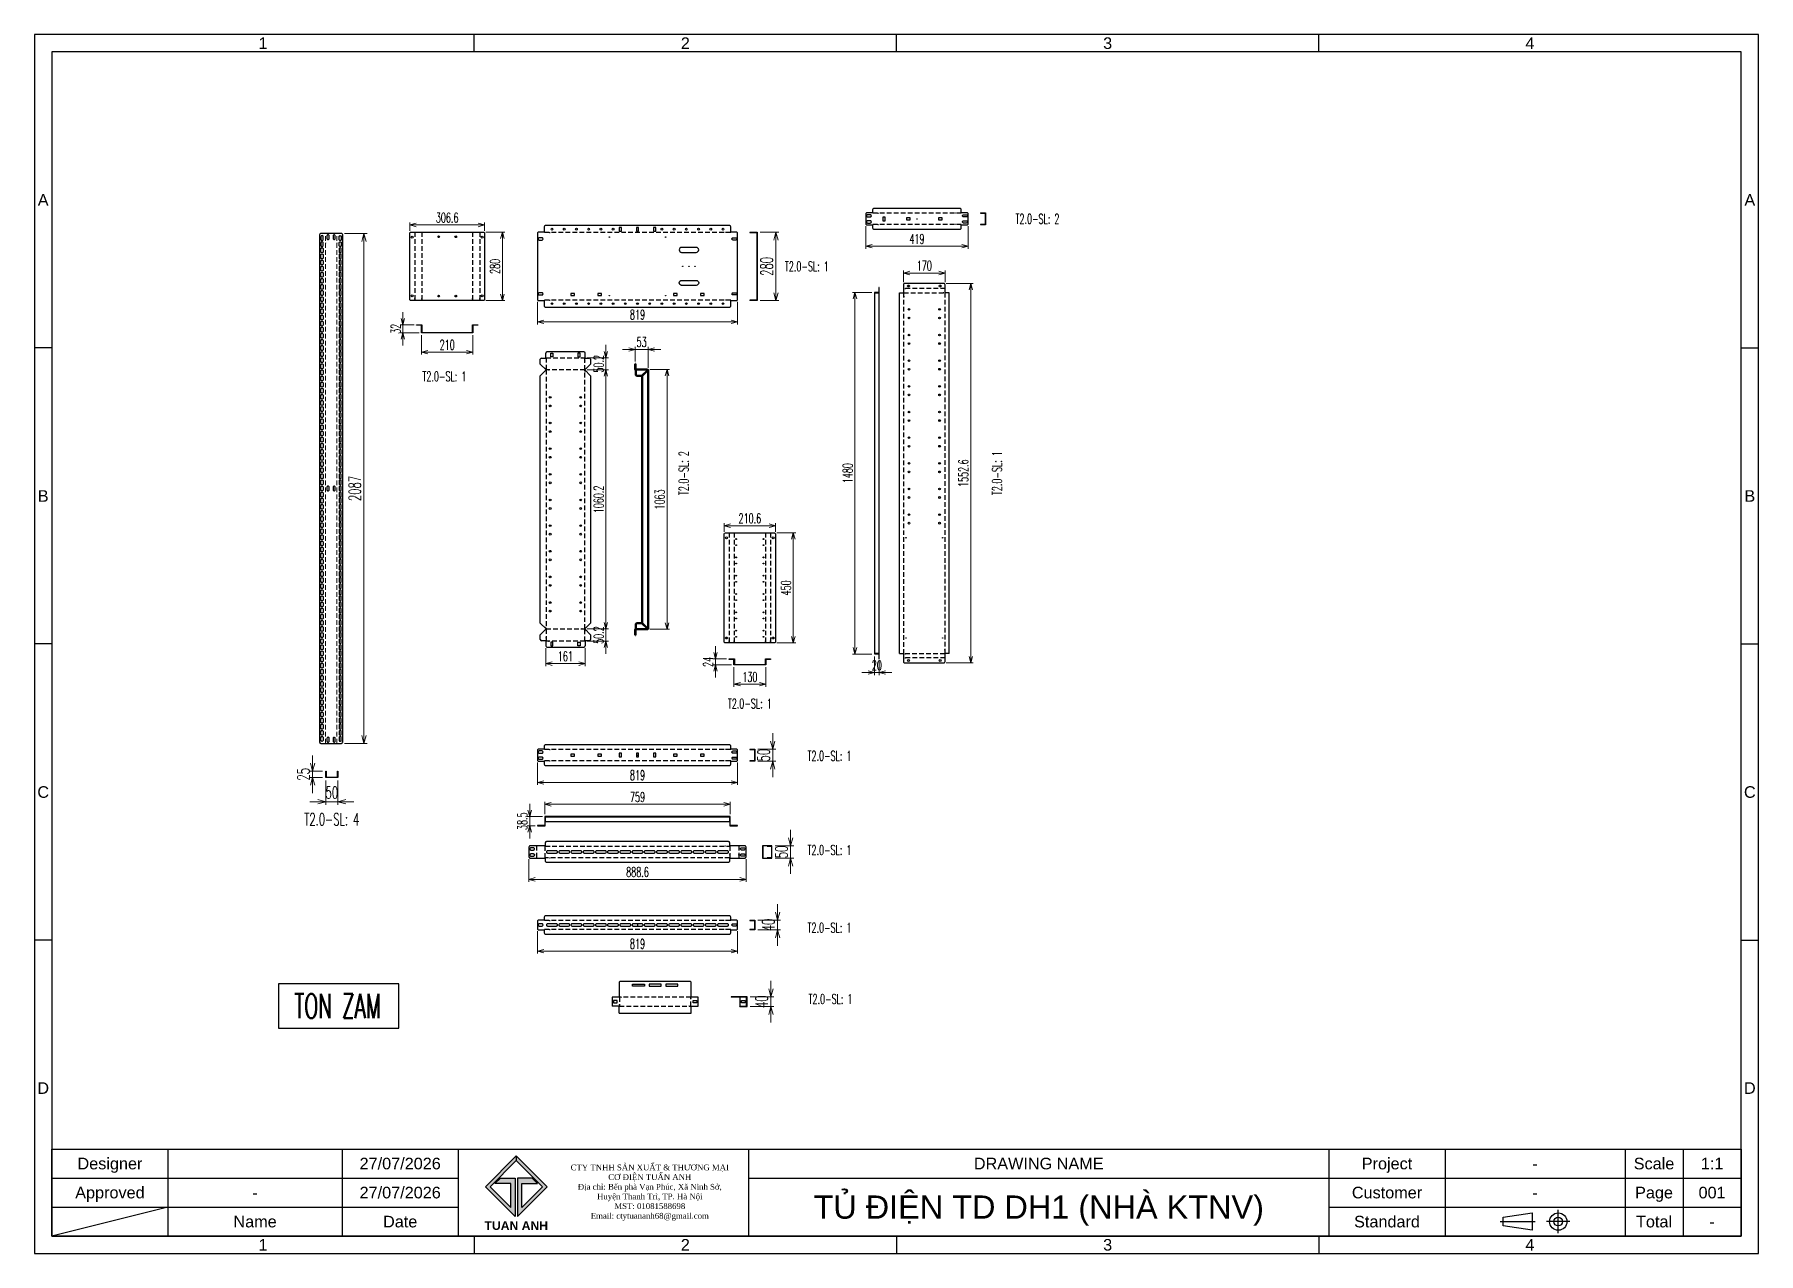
# Model space of a CAD drawing. Header units: millimetres. Extents: x 173893 to 258446, y -176540 to -123824.
# Drawn here: x 219148 to 226205, y -165708 to -160719 of the extents above; entities that cross this region are included whole.
import ezdxf
from ezdxf.enums import TextEntityAlignment as Align

# ---------------------------------------------------------------- set-up
doc = ezdxf.new("R2010")
doc.units = ezdxf.units.MM
doc.header["$LTSCALE"] = 3
doc.linetypes.add('HIDDEN', pattern=[9.525, 6.35, -3.175])
for name, color, linetype in [('@.DM. NÉT CHÍNH', 7, 'Continuous'), ('@.HIDDEN', 8, 'HIDDEN'), ('@.TEXT', 7, 'Continuous'), ('@.VISIBLE', 7, 'Continuous'), ('dim', 7, 'Continuous'), ('S-DIM', 7, 'Continuous'), ('Thiet bi', 7, 'Continuous')]:
    doc.layers.add(name, color=color, linetype=linetype)
doc.layers.add('@.DM. NÉT ĐỨT', color=8, linetype='HIDDEN', lineweight=9)
doc.layers.add('Visible (ISO)', color=7, linetype='Continuous', lineweight=50)
doc.styles.add('Ann_w01', font='romans.shx', dxfattribs={"width": 0.6, "bigfont": 'chineset.shx'})
doc.styles.add('Arial', font='arial.ttf')
doc.dimstyles.new('Dim 01_SC20', dxfattribs={"dimscale": 20, "dimtxt": 2, "dimasz": 1.3, "dimexe": 0.5, "dimexo": 0.5, "dimgap": 0.5, "dimtad": 1, "dimdec": 1, "dimzin": 12, "dimdsep": 46, "dimtxsty": 'Ann_w01', "dimblk": 'OPEN30', "dimcen": 1.5, "dimclrd": 6, "dimclre": 6, "dimclrt": 3, "dimadec": 1, "dimazin": 3, "dimtm": 1e-09, "dimtfac": 1, "dimtdec": 1, "dimtix": 1, "dimtmove": 0, "dimatfit": 3, "dimldrblk": 'OPEN30', "dimfxl": 1, "dimtolj": 1, "dimlwd": 0, "dimlwe": 0, "dimarcsym": 0})
doc.dimstyles.new('Dim 01_SC25', dxfattribs={"dimscale": 25, "dimtxt": 2, "dimasz": 1.3, "dimexe": 0.5, "dimexo": 0.5, "dimgap": 0.5, "dimtad": 1, "dimdec": 1, "dimzin": 12, "dimdsep": 46, "dimtxsty": 'Ann_w01', "dimblk": 'OPEN30', "dimcen": 1.5, "dimclrd": 6, "dimclre": 6, "dimclrt": 3, "dimadec": 1, "dimazin": 3, "dimtm": 1e-09, "dimtfac": 1, "dimtdec": 1, "dimtix": 1, "dimtmove": 0, "dimatfit": 3, "dimldrblk": 'OPEN30', "dimfxl": 1, "dimtolj": 1, "dimlwd": 0, "dimlwe": 0, "dimarcsym": 0})

msp = doc.modelspace()

# ---------------------------------------------------------------- texts
at = {"layer": '@.DM. NÉT CHÍNH', "color": 1, "style": 'Ann_w01', "width": 0.6}
msp.add_text('T2.0-SL: 1', height=40, dxfattribs=at).set_placement((222406.29, -164666.32), align=Align.MIDDLE_CENTER)
at = {"layer": '@.VISIBLE', "color": 1, "style": 'Ann_w01', "width": 0.6}
for s, p in [('T2.0-SL: 2', (223253.44, -161473.21)), ('T2.0-SL: 1', (222309.52, -161667.88)), ('T2.0-SL: 1', (220825.95, -162118.06)), ('T2.0-SL: 1', (222075.89, -163457.18)), ('T2.0-SL: 1', (222402.1, -163671.28)), ('T2.0-SL: 1', (222402.1, -164056.69)), ('T2.0-SL: 1', (222402.1, -164374.35))]:
    msp.add_text(s, height=40, dxfattribs=at).set_placement(p, align=Align.MIDDLE_CENTER)
for s, p in [('T2.0-SL: 2', (221805.4, -162514.28)), ('T2.0-SL: 1', (223087.91, -162514.28))]:
    msp.add_text(s, height=40, rotation=90, dxfattribs=at).set_placement(p, align=Align.MIDDLE_CENTER)
at = {"layer": 'dim', "color": 1, "style": 'Ann_w01', "width": 0.6}
msp.add_text('T2.0-SL: 4', height=50, dxfattribs=at).set_placement((220365.3, -163931.45), align=Align.MIDDLE_CENTER)
at = {"layer": 'dim', "color": 2, "style": 'Ann_w01', "width": 0.6}
msp.add_text('TON ZAM', height=100, dxfattribs=at).set_placement((220389.2, -164695.28), align=Align.MIDDLE_CENTER)

# ---------------------------------------------------------------- blocks, each defined once
blk = doc.blocks.new('_Open30')
at = {"color": 0, "linetype": 'ByBlock', "lineweight": -2}
for p, q in [((-1, 0.27), (0, 0)), ((0, 0), (-1, -0.27)), ((0, 0), (-1, 0))]:
    blk.add_line(p, q, dxfattribs=at)
blk = doc.blocks.new('*D193')
at = {"layer": 'Defpoints', "color": 0, "transparency": 16777216}
for p in [(220340.3, -163759.3), (220390.3, -163759.3), (220390.3, -163858.8)]:
    blk.add_point(p, dxfattribs=at)
at = {"layer": 'dim', "color": 6, "lineweight": 0, "transparency": 16777216}
for p, q in [((220340.3, -163771.8), (220340.3, -163871.3)), ((220390.3, -163771.8), (220390.3, -163871.3)), ((220307.8, -163858.8), (220275.3, -163858.8)), ((220340.3, -163858.8), (220390.3, -163858.8)), ((220422.8, -163858.8), (220455.3, -163858.8))]:
    blk.add_line(p, q, dxfattribs=at)
at = {"layer": 'dim', "color": 6, "lineweight": 0, "transparency": 16777216, "xscale": 32.5, "yscale": 32.5, "zscale": 32.5}
blk.add_blockref('_Open30', (220340.3, -163858.8), dxfattribs=at)
at = {"layer": 'dim', "color": 6, "lineweight": 0, "transparency": 16777216, "xscale": 32.5, "yscale": 32.5, "zscale": 32.5, "rotation": 180}
blk.add_blockref('_Open30', (220390.3, -163858.8), dxfattribs=at)
at = {"layer": 'dim', "color": 3, "transparency": 16777216, "insert": (220365.3, -163821.3), "char_height": 50, "attachment_point": 5, "style": 'Ann_w01'}
blk.add_mtext('\\A1;50', dxfattribs=at)
blk = doc.blocks.new('*D194')
at = {"layer": 'Defpoints', "color": 0, "transparency": 16777216}
for p in [(220286.7, -163759.3), (220340.3, -163734.3), (220340.3, -163759.3)]:
    blk.add_point(p, dxfattribs=at)
at = {"layer": 'dim', "color": 6, "lineweight": 0, "transparency": 16777216}
for p, q in [((220286.7, -163701.8), (220286.7, -163669.3)), ((220327.8, -163734.3), (220274.2, -163734.3)), ((220327.8, -163759.3), (220274.2, -163759.3)), ((220286.7, -163734.3), (220286.7, -163759.3)), ((220286.7, -163791.8), (220286.7, -163824.3))]:
    blk.add_line(p, q, dxfattribs=at)
at = {"layer": 'dim', "color": 6, "lineweight": 0, "transparency": 16777216, "xscale": 32.5, "yscale": 32.5, "zscale": 32.5}
for p, rotation in [((220286.7, -163734.3), 270), ((220286.7, -163759.3), 90)]:
    blk.add_blockref('_Open30', p, dxfattribs=dict(at, rotation=rotation))
at = {"layer": 'dim', "color": 3, "transparency": 16777216, "insert": (220249.2, -163746.8), "char_height": 50, "attachment_point": 5, "rotation": 90, "style": 'Ann_w01'}
blk.add_mtext('\\A1;25', dxfattribs=at)
blk = doc.blocks.new('*D195')
at = {"layer": 'Defpoints', "color": 0, "transparency": 16777216}
for p in [(220404.7, -161533.3), (220496.8, -161533.3), (220404.7, -163620.3)]:
    blk.add_point(p, dxfattribs=at)
at = {"layer": 'dim', "color": 6, "lineweight": 0, "transparency": 16777216}
for p, q in [((220417.2, -161533.3), (220509.3, -161533.3)), ((220496.8, -163587.8), (220496.8, -161565.8)), ((220417.2, -163620.3), (220509.3, -163620.3))]:
    blk.add_line(p, q, dxfattribs=at)
at = {"layer": 'dim', "color": 6, "lineweight": 0, "transparency": 16777216, "xscale": 32.5, "yscale": 32.5, "zscale": 32.5}
for p, rotation in [((220496.8, -161533.3), 90), ((220496.8, -163620.3), 270)]:
    blk.add_blockref('_Open30', p, dxfattribs=dict(at, rotation=rotation))
at = {"layer": 'dim', "color": 3, "transparency": 16777216, "insert": (220459.3, -162576.8), "char_height": 50, "attachment_point": 5, "rotation": 90, "style": 'Ann_w01'}
blk.add_mtext('\\A1;2087', dxfattribs=at)
blk = doc.blocks.new('*D269')
at = {"layer": '@.VISIBLE', "color": 6, "lineweight": 0, "transparency": 16777216}
for p, q in [((222162.5, -164624.9), (222162.5, -164592.4)), ((222077.2, -164657.4), (222175, -164657.4)), ((222077.2, -164697.4), (222175, -164697.4)), ((222162.5, -164657.4), (222162.5, -164697.4)), ((222162.5, -164729.9), (222162.5, -164762.4))]:
    blk.add_line(p, q, dxfattribs=at)
at = {"layer": 'Defpoints', "color": 0, "transparency": 16777216}
for p in [(222064.7, -164657.4), (222064.7, -164697.4), (222162.5, -164697.4)]:
    blk.add_point(p, dxfattribs=at)
at = {"layer": '@.VISIBLE', "color": 6, "lineweight": 0, "transparency": 16777216, "xscale": 32.5, "yscale": 32.5, "zscale": 32.5}
for p, rotation in [((222162.5, -164657.4), 270), ((222162.5, -164697.4), 90)]:
    blk.add_blockref('_Open30', p, dxfattribs=dict(at, rotation=rotation))
at = {"layer": '@.VISIBLE', "color": 3, "transparency": 16777216, "insert": (222125, -164677.4), "char_height": 50, "attachment_point": 5, "rotation": 90, "style": 'Ann_w01'}
blk.add_mtext('\\A1;40', dxfattribs=at)
blk = doc.blocks.new('*D270')
at = {"layer": '@.VISIBLE', "color": 6, "lineweight": 0, "transparency": 16777216}
for p, q in [((221667, -162090.3), (221747.3, -162090.3)), ((221737.3, -163127.3), (221737.3, -162116.3)), ((221667, -163153.3), (221747.3, -163153.3))]:
    blk.add_line(p, q, dxfattribs=at)
at = {"layer": 'Defpoints', "color": 0, "transparency": 16777216}
for p in [(221657, -162090.3), (221737.3, -162090.3), (221657, -163153.3)]:
    blk.add_point(p, dxfattribs=at)
at = {"layer": '@.VISIBLE', "color": 6, "lineweight": 0, "transparency": 16777216, "xscale": 26, "yscale": 26, "zscale": 26}
for p, rotation in [((221737.3, -162090.3), 90), ((221737.3, -163153.3), 270)]:
    blk.add_blockref('_Open30', p, dxfattribs=dict(at, rotation=rotation))
at = {"layer": '@.VISIBLE', "color": 3, "transparency": 16777216, "insert": (221707.3, -162621.8), "char_height": 40, "attachment_point": 5, "rotation": 90, "style": 'Ann_w01'}
blk.add_mtext('\\A1;1063', dxfattribs=at)
blk = doc.blocks.new('*D271')
at = {"layer": '@.VISIBLE', "color": 6, "lineweight": 0, "transparency": 16777216}
for p, q in [((221581, -162007.6), (221555, -162007.6)), ((221607, -162056.8), (221607, -161997.6)), ((221607, -162007.6), (221660, -162007.6)), ((221660, -162083.3), (221660, -161997.6)), ((221686, -162007.6), (221712, -162007.6))]:
    blk.add_line(p, q, dxfattribs=at)
at = {"layer": 'Defpoints', "color": 0, "transparency": 16777216}
for p in [(221660, -162007.6), (221607, -162066.8), (221660, -162093.3)]:
    blk.add_point(p, dxfattribs=at)
at = {"layer": '@.VISIBLE', "color": 6, "lineweight": 0, "transparency": 16777216, "xscale": 26, "yscale": 26, "zscale": 26}
blk.add_blockref('_Open30', (221607, -162007.6), dxfattribs=at)
at = {"layer": '@.VISIBLE', "color": 6, "lineweight": 0, "transparency": 16777216, "xscale": 26, "yscale": 26, "zscale": 26, "rotation": 180}
blk.add_blockref('_Open30', (221660, -162007.6), dxfattribs=at)
at = {"layer": '@.VISIBLE', "color": 3, "transparency": 16777216, "insert": (221633.5, -161977.6), "char_height": 40, "attachment_point": 5, "style": 'Ann_w01'}
blk.add_mtext('\\A1;53', dxfattribs=at)
blk = doc.blocks.new('*D272')
at = {"layer": '@.VISIBLE', "color": 6, "lineweight": 0, "transparency": 16777216}
for p, q in [((221410.5, -162091.7), (221497.2, -162091.7)), ((221487.2, -162117.7), (221487.2, -163125.9)), ((221410.5, -163151.9), (221497.2, -163151.9))]:
    blk.add_line(p, q, dxfattribs=at)
at = {"layer": 'Defpoints', "color": 0, "transparency": 16777216}
for p in [(221400.5, -162091.7), (221400.5, -163151.9), (221487.2, -163151.9)]:
    blk.add_point(p, dxfattribs=at)
at = {"layer": '@.VISIBLE', "color": 6, "lineweight": 0, "transparency": 16777216, "xscale": 26, "yscale": 26, "zscale": 26}
for p, rotation in [((221487.2, -162091.7), 90), ((221487.2, -163151.9), 270)]:
    blk.add_blockref('_Open30', p, dxfattribs=dict(at, rotation=rotation))
at = {"layer": '@.VISIBLE', "color": 3, "transparency": 16777216, "insert": (221457.2, -162621.8), "char_height": 40, "attachment_point": 5, "rotation": 90, "style": 'Ann_w01'}
blk.add_mtext('\\A1;1060.2', dxfattribs=at)
blk = doc.blocks.new('*D273')
at = {"layer": '@.VISIBLE', "color": 6, "lineweight": 0, "transparency": 16777216}
for p, q in [((221487.2, -162015.5), (221487.2, -161989.5)), ((221410.5, -162041.5), (221497.2, -162041.5)), ((221410.5, -162091.7), (221497.2, -162091.7)), ((221487.2, -162091.7), (221487.2, -162041.5)), ((221487.2, -162117.7), (221487.2, -162143.7))]:
    blk.add_line(p, q, dxfattribs=at)
at = {"layer": 'Defpoints', "color": 0, "transparency": 16777216}
for p in [(221400.5, -162041.5), (221400.5, -162091.7), (221487.2, -162041.5)]:
    blk.add_point(p, dxfattribs=at)
at = {"layer": '@.VISIBLE', "color": 6, "lineweight": 0, "transparency": 16777216, "xscale": 26, "yscale": 26, "zscale": 26}
for p, rotation in [((221487.2, -162041.5), 270), ((221487.2, -162091.7), 90)]:
    blk.add_blockref('_Open30', p, dxfattribs=dict(at, rotation=rotation))
at = {"layer": '@.VISIBLE', "color": 3, "transparency": 16777216, "insert": (221457.2, -162066.6), "char_height": 40, "attachment_point": 5, "rotation": 90, "style": 'Ann_w01'}
blk.add_mtext('\\A1;50.2', dxfattribs=at)
blk = doc.blocks.new('*D274')
at = {"layer": '@.VISIBLE', "color": 6, "lineweight": 0, "transparency": 16777216}
for p, q in [((221487.2, -163125.9), (221487.2, -163099.9)), ((221410.5, -163151.9), (221497.2, -163151.9)), ((221410.5, -163202.1), (221497.2, -163202.1)), ((221487.2, -163151.9), (221487.2, -163202.1)), ((221487.2, -163228.1), (221487.2, -163254.1))]:
    blk.add_line(p, q, dxfattribs=at)
at = {"layer": 'Defpoints', "color": 0, "transparency": 16777216}
for p in [(221400.5, -163151.9), (221400.5, -163202.1), (221487.2, -163202.1)]:
    blk.add_point(p, dxfattribs=at)
at = {"layer": '@.VISIBLE', "color": 6, "lineweight": 0, "transparency": 16777216, "xscale": 26, "yscale": 26, "zscale": 26}
for p, rotation in [((221487.2, -163151.9), 270), ((221487.2, -163202.1), 90)]:
    blk.add_blockref('_Open30', p, dxfattribs=dict(at, rotation=rotation))
at = {"layer": '@.VISIBLE', "color": 3, "transparency": 16777216, "insert": (221457.2, -163177), "char_height": 40, "attachment_point": 5, "rotation": 90, "style": 'Ann_w01'}
blk.add_mtext('\\A1;50.2', dxfattribs=at)
blk = doc.blocks.new('*D275')
at = {"layer": '@.VISIBLE', "color": 6, "lineweight": 0, "transparency": 16777216}
for p, q in [((221240.9, -163230.7), (221240.9, -163303.7)), ((221401.9, -163230.7), (221401.9, -163303.7)), ((221266.9, -163293.7), (221375.9, -163293.7))]:
    blk.add_line(p, q, dxfattribs=at)
at = {"layer": 'Defpoints', "color": 0, "transparency": 16777216}
for p in [(221240.9, -163220.7), (221401.9, -163220.7), (221401.9, -163293.7)]:
    blk.add_point(p, dxfattribs=at)
at = {"layer": '@.VISIBLE', "color": 6, "lineweight": 0, "transparency": 16777216, "xscale": 26, "yscale": 26, "zscale": 26, "rotation": 180}
blk.add_blockref('_Open30', (221240.9, -163293.7), dxfattribs=at)
at = {"layer": '@.VISIBLE', "color": 6, "lineweight": 0, "transparency": 16777216, "xscale": 26, "yscale": 26, "zscale": 26}
blk.add_blockref('_Open30', (221401.9, -163293.7), dxfattribs=at)
at = {"layer": '@.VISIBLE', "color": 3, "transparency": 16777216, "insert": (221321.4, -163263.7), "char_height": 40, "attachment_point": 5, "style": 'Ann_w01'}
blk.add_mtext('\\A1;161', dxfattribs=at)
blk = doc.blocks.new('*D276')
at = {"layer": 'Defpoints', "color": 0, "transparency": 16777216}
for p in [(220732.5, -161939.2), (220942.5, -161939.2), (220942.5, -162018.7)]:
    blk.add_point(p, dxfattribs=at)
at = {"layer": 'dim', "color": 6, "lineweight": 0, "transparency": 16777216}
for p, q in [((220732.5, -161949.2), (220732.5, -162028.7)), ((220942.5, -161949.2), (220942.5, -162028.7)), ((220758.5, -162018.7), (220916.5, -162018.7))]:
    blk.add_line(p, q, dxfattribs=at)
at = {"layer": 'dim', "color": 6, "lineweight": 0, "transparency": 16777216, "xscale": 26, "yscale": 26, "zscale": 26, "rotation": 180}
blk.add_blockref('_Open30', (220732.5, -162018.7), dxfattribs=at)
at = {"layer": 'dim', "color": 6, "lineweight": 0, "transparency": 16777216, "xscale": 26, "yscale": 26, "zscale": 26}
blk.add_blockref('_Open30', (220942.5, -162018.7), dxfattribs=at)
at = {"layer": 'dim', "color": 3, "transparency": 16777216, "insert": (220837.5, -161988.7), "char_height": 40, "attachment_point": 5, "style": 'Ann_w01'}
blk.add_mtext('\\A1;210', dxfattribs=at)
blk = doc.blocks.new('*D277')
at = {"layer": 'Defpoints', "color": 0, "transparency": 16777216}
for p in [(220656.4, -161939.2), (220712.5, -161907.2), (220732.5, -161939.2)]:
    blk.add_point(p, dxfattribs=at)
at = {"layer": 'dim', "color": 6, "lineweight": 0, "transparency": 16777216}
for p, q in [((220656.4, -161881.2), (220656.4, -161855.2)), ((220702.5, -161907.2), (220646.4, -161907.2)), ((220722.5, -161939.2), (220646.4, -161939.2)), ((220656.4, -161907.2), (220656.4, -161939.2)), ((220656.4, -161965.2), (220656.4, -161991.2))]:
    blk.add_line(p, q, dxfattribs=at)
at = {"layer": 'dim', "color": 6, "lineweight": 0, "transparency": 16777216, "xscale": 26, "yscale": 26, "zscale": 26}
for p, rotation in [((220656.4, -161907.2), 270), ((220656.4, -161939.2), 90)]:
    blk.add_blockref('_Open30', p, dxfattribs=dict(at, rotation=rotation))
at = {"layer": 'dim', "color": 3, "transparency": 16777216, "insert": (220626.4, -161923.2), "char_height": 40, "attachment_point": 5, "rotation": 90, "style": 'Ann_w01'}
blk.add_mtext('\\A1;32', dxfattribs=at)
blk = doc.blocks.new('*D278')
at = {"layer": 'Defpoints', "color": 0, "transparency": 16777216}
for p in [(220985.8, -161527.9), (221063.4, -161527.9), (220985.8, -161807.9)]:
    blk.add_point(p, dxfattribs=at)
at = {"layer": 'dim', "color": 6, "lineweight": 0, "transparency": 16777216}
for p, q in [((220995.8, -161527.9), (221073.4, -161527.9)), ((221063.4, -161781.9), (221063.4, -161553.9)), ((220995.8, -161807.9), (221073.4, -161807.9))]:
    blk.add_line(p, q, dxfattribs=at)
at = {"layer": 'dim', "color": 6, "lineweight": 0, "transparency": 16777216, "xscale": 26, "yscale": 26, "zscale": 26}
for p, rotation in [((221063.4, -161527.9), 90), ((221063.4, -161807.9), 270)]:
    blk.add_blockref('_Open30', p, dxfattribs=dict(at, rotation=rotation))
at = {"layer": 'dim', "color": 3, "transparency": 16777216, "insert": (221033.4, -161667.9), "char_height": 40, "attachment_point": 5, "rotation": 90, "style": 'Ann_w01'}
blk.add_mtext('\\A1;280', dxfattribs=at)
blk = doc.blocks.new('*D279')
at = {"layer": 'Defpoints', "color": 0, "transparency": 16777216}
for p in [(220684.2, -161498.2), (220684.2, -161532.9), (220990.8, -161532.9)]:
    blk.add_point(p, dxfattribs=at)
at = {"layer": 'dim', "color": 6, "lineweight": 0, "transparency": 16777216}
for p, q in [((220684.2, -161522.9), (220684.2, -161488.2)), ((220964.8, -161498.2), (220710.2, -161498.2)), ((220990.8, -161522.9), (220990.8, -161488.2))]:
    blk.add_line(p, q, dxfattribs=at)
at = {"layer": 'dim', "color": 6, "lineweight": 0, "transparency": 16777216, "xscale": 26, "yscale": 26, "zscale": 26, "rotation": 180}
blk.add_blockref('_Open30', (220684.2, -161498.2), dxfattribs=at)
at = {"layer": 'dim', "color": 6, "lineweight": 0, "transparency": 16777216, "xscale": 26, "yscale": 26, "zscale": 26}
blk.add_blockref('_Open30', (220990.8, -161498.2), dxfattribs=at)
at = {"layer": 'dim', "color": 3, "transparency": 16777216, "insert": (220837.5, -161468.2), "char_height": 40, "attachment_point": 5, "style": 'Ann_w01'}
blk.add_mtext('\\A1;306.6', dxfattribs=at)
blk = doc.blocks.new('Oval 20x9')
at = {"layer": '@.VISIBLE', "color": 2}
blk.add_lwpolyline([(-5.5, -4.5), (5.5, -4.5, 0.414214), (10, 0), (10, 0, 0.414214), (5.5, 4.5), (-5.5, 4.5, 0.414214), (-10, 0), (-10, 0, 0.414214)], format="xyb", close=True, dxfattribs=at)
blk = doc.blocks.new('*D280')
at = {"layer": 'Defpoints', "color": 0, "transparency": 16777216}
for p in [(221207, -161802.9), (222026, -161802.9), (221207, -161895)]:
    blk.add_point(p, dxfattribs=at)
at = {"layer": 'dim', "color": 6, "lineweight": 0, "transparency": 16777216}
for p, q in [((221207, -161812.9), (221207, -161905)), ((222026, -161812.9), (222026, -161905)), ((222000, -161895), (221233, -161895))]:
    blk.add_line(p, q, dxfattribs=at)
at = {"layer": 'dim', "color": 6, "lineweight": 0, "transparency": 16777216, "xscale": 26, "yscale": 26, "zscale": 26, "rotation": 180}
blk.add_blockref('_Open30', (221207, -161895), dxfattribs=at)
at = {"layer": 'dim', "color": 6, "lineweight": 0, "transparency": 16777216, "xscale": 26, "yscale": 26, "zscale": 26}
blk.add_blockref('_Open30', (222026, -161895), dxfattribs=at)
at = {"layer": 'dim', "color": 3, "transparency": 16777216, "insert": (221616.5, -161865), "char_height": 40, "attachment_point": 5, "style": 'Ann_w01'}
blk.add_mtext('\\A1;819', dxfattribs=at)
blk = doc.blocks.new('*D281')
at = {"layer": 'Defpoints', "color": 0, "transparency": 16777216}
for p in [(221207, -163688.2), (222026, -163688.2), (221207, -163780.4)]:
    blk.add_point(p, dxfattribs=at)
at = {"layer": 'dim', "color": 6, "lineweight": 0, "transparency": 16777216}
for p, q in [((221207, -163698.2), (221207, -163790.4)), ((222026, -163698.2), (222026, -163790.4)), ((222000, -163780.4), (221233, -163780.4))]:
    blk.add_line(p, q, dxfattribs=at)
at = {"layer": 'dim', "color": 6, "lineweight": 0, "transparency": 16777216, "xscale": 26, "yscale": 26, "zscale": 26, "rotation": 180}
blk.add_blockref('_Open30', (221207, -163780.4), dxfattribs=at)
at = {"layer": 'dim', "color": 6, "lineweight": 0, "transparency": 16777216, "xscale": 26, "yscale": 26, "zscale": 26}
blk.add_blockref('_Open30', (222026, -163780.4), dxfattribs=at)
at = {"layer": 'dim', "color": 3, "transparency": 16777216, "insert": (221616.5, -163750.4), "char_height": 40, "attachment_point": 5, "style": 'Ann_w01'}
blk.add_mtext('\\A1;819', dxfattribs=at)
blk = doc.blocks.new('*D282')
at = {"layer": 'Defpoints', "color": 0, "transparency": 16777216}
for p in [(221172.2, -164084.6), (222060.8, -164084.6), (221172.2, -164176.7)]:
    blk.add_point(p, dxfattribs=at)
at = {"layer": 'dim', "color": 6, "lineweight": 0, "transparency": 16777216}
for p, q in [((221172.2, -164094.6), (221172.2, -164186.7)), ((222060.8, -164094.6), (222060.8, -164186.7)), ((222034.8, -164176.7), (221198.2, -164176.7))]:
    blk.add_line(p, q, dxfattribs=at)
at = {"layer": 'dim', "color": 6, "lineweight": 0, "transparency": 16777216, "xscale": 26, "yscale": 26, "zscale": 26, "rotation": 180}
blk.add_blockref('_Open30', (221172.2, -164176.7), dxfattribs=at)
at = {"layer": 'dim', "color": 6, "lineweight": 0, "transparency": 16777216, "xscale": 26, "yscale": 26, "zscale": 26}
blk.add_blockref('_Open30', (222060.8, -164176.7), dxfattribs=at)
at = {"layer": 'dim', "color": 3, "transparency": 16777216, "insert": (221616.5, -164146.7), "char_height": 40, "attachment_point": 5, "style": 'Ann_w01'}
blk.add_mtext('\\A1;888.6', dxfattribs=at)
blk = doc.blocks.new('*D283')
at = {"layer": 'Defpoints', "color": 0, "transparency": 16777216}
for p in [(221237, -163919.5), (221996, -163869.6), (221996, -163919.5)]:
    blk.add_point(p, dxfattribs=at)
at = {"layer": 'dim', "color": 6, "lineweight": 0, "transparency": 16777216}
for p, q in [((221237, -163909.5), (221237, -163859.6)), ((221263, -163869.6), (221970, -163869.6)), ((221996, -163909.5), (221996, -163859.6))]:
    blk.add_line(p, q, dxfattribs=at)
at = {"layer": 'dim', "color": 6, "lineweight": 0, "transparency": 16777216, "xscale": 26, "yscale": 26, "zscale": 26, "rotation": 180}
blk.add_blockref('_Open30', (221237, -163869.6), dxfattribs=at)
at = {"layer": 'dim', "color": 6, "lineweight": 0, "transparency": 16777216, "xscale": 26, "yscale": 26, "zscale": 26}
blk.add_blockref('_Open30', (221996, -163869.6), dxfattribs=at)
at = {"layer": 'dim', "color": 3, "transparency": 16777216, "insert": (221616.5, -163839.6), "char_height": 40, "attachment_point": 5, "style": 'Ann_w01'}
blk.add_mtext('\\A1;759', dxfattribs=at)
blk = doc.blocks.new('*D284')
at = {"layer": 'Defpoints', "color": 0, "transparency": 16777216}
for p in [(221175.2, -163919.5), (221237, -163919.5), (221207, -163958)]:
    blk.add_point(p, dxfattribs=at)
at = {"layer": 'dim', "color": 6, "lineweight": 0, "transparency": 16777216}
for p, q in [((221227, -163919.5), (221165.2, -163919.5)), ((221175.2, -163893.5), (221175.2, -163867.5)), ((221175.2, -163958), (221175.2, -163919.5)), ((221197, -163958), (221165.2, -163958)), ((221175.2, -163984), (221175.2, -164010))]:
    blk.add_line(p, q, dxfattribs=at)
at = {"layer": 'dim', "color": 6, "lineweight": 0, "transparency": 16777216, "xscale": 26, "yscale": 26, "zscale": 26}
for p, rotation in [((221175.2, -163919.5), 270), ((221175.2, -163958), 90)]:
    blk.add_blockref('_Open30', p, dxfattribs=dict(at, rotation=rotation))
at = {"layer": 'dim', "color": 3, "transparency": 16777216, "insert": (221145.2, -163938.8), "char_height": 40, "attachment_point": 5, "rotation": 90, "style": 'Ann_w01'}
blk.add_mtext('\\A1;38.5', dxfattribs=at)
blk = doc.blocks.new('*D285')
at = {"layer": 'Defpoints', "color": 0, "transparency": 16777216}
for p in [(222550.9, -161493.2), (222969.9, -161493.2), (222550.9, -161585.4)]:
    blk.add_point(p, dxfattribs=at)
at = {"layer": 'dim', "color": 6, "lineweight": 0, "transparency": 16777216}
for p, q in [((222550.9, -161503.2), (222550.9, -161595.4)), ((222969.9, -161503.2), (222969.9, -161595.4)), ((222943.9, -161585.4), (222576.9, -161585.4))]:
    blk.add_line(p, q, dxfattribs=at)
at = {"layer": 'dim', "color": 6, "lineweight": 0, "transparency": 16777216, "xscale": 26, "yscale": 26, "zscale": 26, "rotation": 180}
blk.add_blockref('_Open30', (222550.9, -161585.4), dxfattribs=at)
at = {"layer": 'dim', "color": 6, "lineweight": 0, "transparency": 16777216, "xscale": 26, "yscale": 26, "zscale": 26}
blk.add_blockref('_Open30', (222969.9, -161585.4), dxfattribs=at)
at = {"layer": 'dim', "color": 3, "transparency": 16777216, "insert": (222760.4, -161555.4), "char_height": 40, "attachment_point": 5, "style": 'Ann_w01'}
blk.add_mtext('\\A1;419', dxfattribs=at)
blk = doc.blocks.new('*D286')
at = {"layer": 'Defpoints', "color": 0, "transparency": 16777216}
for p in [(222506.6, -161774.3), (222586.1, -161774.3), (222586.1, -163254.3)]:
    blk.add_point(p, dxfattribs=at)
at = {"layer": 'dim', "color": 6, "lineweight": 0, "transparency": 16777216}
for p, q in [((222576.1, -161774.3), (222496.6, -161774.3)), ((222506.6, -163228.3), (222506.6, -161800.3)), ((222576.1, -163254.3), (222496.6, -163254.3))]:
    blk.add_line(p, q, dxfattribs=at)
at = {"layer": 'dim', "color": 6, "lineweight": 0, "transparency": 16777216, "xscale": 26, "yscale": 26, "zscale": 26}
for p, rotation in [((222506.6, -161774.3), 90), ((222506.6, -163254.3), 270)]:
    blk.add_blockref('_Open30', p, dxfattribs=dict(at, rotation=rotation))
at = {"layer": 'dim', "color": 3, "transparency": 16777216, "insert": (222476.6, -162514.3), "char_height": 40, "attachment_point": 5, "rotation": 90, "style": 'Ann_w01'}
blk.add_mtext('\\A1;1480', dxfattribs=at)
blk = doc.blocks.new('*D287')
at = {"layer": 'Defpoints', "color": 0, "transparency": 16777216}
for p in [(222586.1, -163254.3), (222606.1, -163274.3), (222586.1, -163330.4)]:
    blk.add_point(p, dxfattribs=at)
at = {"layer": 'dim', "color": 6, "lineweight": 0, "transparency": 16777216}
for p, q in [((222586.1, -163264.3), (222586.1, -163340.4)), ((222606.1, -163284.3), (222606.1, -163340.4)), ((222560.1, -163330.4), (222534.1, -163330.4)), ((222606.1, -163330.4), (222586.1, -163330.4)), ((222632.1, -163330.4), (222658.1, -163330.4))]:
    blk.add_line(p, q, dxfattribs=at)
at = {"layer": 'dim', "color": 6, "lineweight": 0, "transparency": 16777216, "xscale": 26, "yscale": 26, "zscale": 26}
blk.add_blockref('_Open30', (222586.1, -163330.4), dxfattribs=at)
at = {"layer": 'dim', "color": 6, "lineweight": 0, "transparency": 16777216, "xscale": 26, "yscale": 26, "zscale": 26, "rotation": 180}
blk.add_blockref('_Open30', (222606.1, -163330.4), dxfattribs=at)
at = {"layer": 'dim', "color": 3, "transparency": 16777216, "insert": (222596.1, -163300.4), "char_height": 40, "attachment_point": 5, "style": 'Ann_w01'}
blk.add_mtext('\\A1;20', dxfattribs=at)
blk = doc.blocks.new('*D288')
at = {"layer": 'Defpoints', "color": 0, "transparency": 16777216}
for p in [(222875.4, -161694.9), (222705.4, -161743), (222875.4, -161743)]:
    blk.add_point(p, dxfattribs=at)
at = {"layer": 'dim', "color": 6, "lineweight": 0, "transparency": 16777216}
for p, q in [((222705.4, -161733), (222705.4, -161684.9)), ((222731.4, -161694.9), (222849.4, -161694.9)), ((222875.4, -161733), (222875.4, -161684.9))]:
    blk.add_line(p, q, dxfattribs=at)
at = {"layer": 'dim', "color": 6, "lineweight": 0, "transparency": 16777216, "xscale": 26, "yscale": 26, "zscale": 26, "rotation": 180}
blk.add_blockref('_Open30', (222705.4, -161694.9), dxfattribs=at)
at = {"layer": 'dim', "color": 6, "lineweight": 0, "transparency": 16777216, "xscale": 26, "yscale": 26, "zscale": 26}
blk.add_blockref('_Open30', (222875.4, -161694.9), dxfattribs=at)
at = {"layer": 'dim', "color": 3, "transparency": 16777216, "insert": (222790.4, -161664.9), "char_height": 40, "attachment_point": 5, "style": 'Ann_w01'}
blk.add_mtext('\\A1;170', dxfattribs=at)
blk = doc.blocks.new('*D289')
at = {"layer": 'Defpoints', "color": 0, "transparency": 16777216}
for p in [(222870.4, -161738), (222870.4, -163290.6), (222980.4, -163290.6)]:
    blk.add_point(p, dxfattribs=at)
at = {"layer": 'dim', "color": 6, "lineweight": 0, "transparency": 16777216}
for p, q in [((222880.4, -161738), (222990.4, -161738)), ((222980.4, -161764), (222980.4, -163264.6)), ((222880.4, -163290.6), (222990.4, -163290.6))]:
    blk.add_line(p, q, dxfattribs=at)
at = {"layer": 'dim', "color": 6, "lineweight": 0, "transparency": 16777216, "xscale": 26, "yscale": 26, "zscale": 26}
for p, rotation in [((222980.4, -161738), 90), ((222980.4, -163290.6), 270)]:
    blk.add_blockref('_Open30', p, dxfattribs=dict(at, rotation=rotation))
at = {"layer": 'dim', "color": 3, "transparency": 16777216, "insert": (222950.4, -162514.3), "char_height": 40, "attachment_point": 5, "rotation": 90, "style": 'Ann_w01'}
blk.add_mtext('\\A1;1552.6', dxfattribs=at)
blk = doc.blocks.new('*D290')
at = {"layer": 'Defpoints', "color": 0, "transparency": 16777216}
for p in [(222011.4, -163298.7), (222141.4, -163298.7), (222141.4, -163378.2)]:
    blk.add_point(p, dxfattribs=at)
at = {"layer": 'dim', "color": 6, "lineweight": 0, "transparency": 16777216}
for p, q in [((222011.4, -163308.7), (222011.4, -163388.2)), ((222141.4, -163308.7), (222141.4, -163388.2)), ((222037.4, -163378.2), (222115.4, -163378.2))]:
    blk.add_line(p, q, dxfattribs=at)
at = {"layer": 'dim', "color": 6, "lineweight": 0, "transparency": 16777216, "xscale": 26, "yscale": 26, "zscale": 26, "rotation": 180}
blk.add_blockref('_Open30', (222011.4, -163378.2), dxfattribs=at)
at = {"layer": 'dim', "color": 6, "lineweight": 0, "transparency": 16777216, "xscale": 26, "yscale": 26, "zscale": 26}
blk.add_blockref('_Open30', (222141.4, -163378.2), dxfattribs=at)
at = {"layer": 'dim', "color": 3, "transparency": 16777216, "insert": (222076.4, -163348.2), "char_height": 40, "attachment_point": 5, "style": 'Ann_w01'}
blk.add_mtext('\\A1;130', dxfattribs=at)
blk = doc.blocks.new('*D291')
at = {"layer": 'Defpoints', "color": 0, "transparency": 16777216}
for p in [(221991.4, -163274.7), (221935.3, -163298.7), (222011.4, -163298.7)]:
    blk.add_point(p, dxfattribs=at)
at = {"layer": 'dim', "color": 6, "lineweight": 0, "transparency": 16777216}
for p, q in [((221981.4, -163274.7), (221925.3, -163274.7)), ((221935.3, -163248.7), (221935.3, -163222.7)), ((221935.3, -163274.7), (221935.3, -163298.7)), ((222001.4, -163298.7), (221925.3, -163298.7)), ((221935.3, -163324.7), (221935.3, -163350.7))]:
    blk.add_line(p, q, dxfattribs=at)
at = {"layer": 'dim', "color": 6, "lineweight": 0, "transparency": 16777216, "xscale": 26, "yscale": 26, "zscale": 26}
for p, rotation in [((221935.3, -163274.7), 270), ((221935.3, -163298.7), 90)]:
    blk.add_blockref('_Open30', p, dxfattribs=dict(at, rotation=rotation))
at = {"layer": 'dim', "color": 3, "transparency": 16777216, "insert": (221905.3, -163286.7), "char_height": 40, "attachment_point": 5, "rotation": 90, "style": 'Ann_w01'}
blk.add_mtext('\\A1;24', dxfattribs=at)
blk = doc.blocks.new('*D292')
at = {"layer": 'Defpoints', "color": 0, "transparency": 16777216}
for p in [(222176.7, -162758.8), (222254.3, -162758.8), (222176.7, -163208.8)]:
    blk.add_point(p, dxfattribs=at)
at = {"layer": 'dim', "color": 6, "lineweight": 0, "transparency": 16777216}
for p, q in [((222186.7, -162758.8), (222264.3, -162758.8)), ((222254.3, -163182.8), (222254.3, -162784.8)), ((222186.7, -163208.8), (222264.3, -163208.8))]:
    blk.add_line(p, q, dxfattribs=at)
at = {"layer": 'dim', "color": 6, "lineweight": 0, "transparency": 16777216, "xscale": 26, "yscale": 26, "zscale": 26}
for p, rotation in [((222254.3, -162758.8), 90), ((222254.3, -163208.8), 270)]:
    blk.add_blockref('_Open30', p, dxfattribs=dict(at, rotation=rotation))
at = {"layer": 'dim', "color": 3, "transparency": 16777216, "insert": (222224.3, -162983.8), "char_height": 40, "attachment_point": 5, "rotation": 90, "style": 'Ann_w01'}
blk.add_mtext('\\A1;450', dxfattribs=at)
blk = doc.blocks.new('*D293')
at = {"layer": 'Defpoints', "color": 0, "transparency": 16777216}
for p in [(221971.1, -162729.2), (221971.1, -162763.8), (222181.7, -162763.8)]:
    blk.add_point(p, dxfattribs=at)
at = {"layer": 'dim', "color": 6, "lineweight": 0, "transparency": 16777216}
for p, q in [((221971.1, -162753.8), (221971.1, -162719.2)), ((222181.7, -162753.8), (222181.7, -162719.2)), ((222155.7, -162729.2), (221997.1, -162729.2))]:
    blk.add_line(p, q, dxfattribs=at)
at = {"layer": 'dim', "color": 6, "lineweight": 0, "transparency": 16777216, "xscale": 26, "yscale": 26, "zscale": 26, "rotation": 180}
blk.add_blockref('_Open30', (221971.1, -162729.2), dxfattribs=at)
at = {"layer": 'dim', "color": 6, "lineweight": 0, "transparency": 16777216, "xscale": 26, "yscale": 26, "zscale": 26}
blk.add_blockref('_Open30', (222181.7, -162729.2), dxfattribs=at)
at = {"layer": 'dim', "color": 3, "transparency": 16777216, "insert": (222076.4, -162699.2), "char_height": 40, "attachment_point": 5, "style": 'Ann_w01'}
blk.add_mtext('\\A1;210.6', dxfattribs=at)
blk = doc.blocks.new('*D294')
at = {"layer": 'Defpoints', "color": 0, "linetype": 'Continuous', "transparency": 16777216}
for p in [(222106.7, -161527.9), (222183, -161527.9), (222106.7, -161807.9)]:
    blk.add_point(p, dxfattribs=at)
at = {"layer": 'S-DIM', "color": 6, "linetype": 'ByBlock', "lineweight": 0, "transparency": 16777216}
for p, q in [((222119.2, -161527.9), (222195.5, -161527.9)), ((222183, -161775.4), (222183, -161560.4)), ((222119.2, -161807.9), (222195.5, -161807.9))]:
    blk.add_line(p, q, dxfattribs=at)
at = {"layer": 'S-DIM', "color": 6, "linetype": 'Continuous', "lineweight": 0, "transparency": 16777216, "xscale": 32.5, "yscale": 32.5, "zscale": 32.5}
for p, rotation in [((222183, -161527.9), 90), ((222183, -161807.9), 270)]:
    blk.add_blockref('_Open30', p, dxfattribs=dict(at, rotation=rotation))
at = {"layer": 'S-DIM', "color": 3, "linetype": 'Continuous', "transparency": 16777216, "insert": (222145.5, -161667.9), "char_height": 50, "attachment_point": 5, "rotation": 90, "style": 'Ann_w01'}
blk.add_mtext('\\A1;280', dxfattribs=at)
blk = doc.blocks.new('*D295')
at = {"layer": 'Defpoints', "color": 0, "linetype": 'Continuous', "transparency": 16777216}
for p in [(222096.7, -163643.2), (222170.1, -163643.2), (222096.7, -163693.2)]:
    blk.add_point(p, dxfattribs=at)
at = {"layer": 'S-DIM', "color": 6, "linetype": 'ByBlock', "lineweight": 0, "transparency": 16777216}
for p, q in [((222109.2, -163643.2), (222182.6, -163643.2)), ((222170.1, -163610.7), (222170.1, -163578.2)), ((222170.1, -163693.2), (222170.1, -163643.2)), ((222109.2, -163693.2), (222182.6, -163693.2)), ((222170.1, -163725.7), (222170.1, -163758.2))]:
    blk.add_line(p, q, dxfattribs=at)
at = {"layer": 'S-DIM', "color": 6, "linetype": 'Continuous', "lineweight": 0, "transparency": 16777216, "xscale": 32.5, "yscale": 32.5, "zscale": 32.5}
for p, rotation in [((222170.1, -163643.2), 270), ((222170.1, -163693.2), 90)]:
    blk.add_blockref('_Open30', p, dxfattribs=dict(at, rotation=rotation))
at = {"layer": 'S-DIM', "color": 3, "linetype": 'Continuous', "transparency": 16777216, "insert": (222132.6, -163668.2), "char_height": 50, "attachment_point": 5, "rotation": 90, "style": 'Ann_w01'}
blk.add_mtext('\\A1;50', dxfattribs=at)
blk = doc.blocks.new('*D296')
at = {"layer": 'Defpoints', "color": 0, "linetype": 'Continuous', "transparency": 16777216}
for p in [(222166.9, -164039.6), (222243.4, -164039.6), (222166.9, -164089.6)]:
    blk.add_point(p, dxfattribs=at)
at = {"layer": 'S-DIM', "color": 6, "linetype": 'ByBlock', "lineweight": 0, "transparency": 16777216}
for p, q in [((222243.4, -164007.1), (222243.4, -163974.6)), ((222179.4, -164039.6), (222255.9, -164039.6)), ((222243.4, -164089.6), (222243.4, -164039.6)), ((222179.4, -164089.6), (222255.9, -164089.6)), ((222243.4, -164122.1), (222243.4, -164154.6))]:
    blk.add_line(p, q, dxfattribs=at)
at = {"layer": 'S-DIM', "color": 6, "linetype": 'Continuous', "lineweight": 0, "transparency": 16777216, "xscale": 32.5, "yscale": 32.5, "zscale": 32.5}
for p, rotation in [((222243.4, -164039.6), 270), ((222243.4, -164089.6), 90)]:
    blk.add_blockref('_Open30', p, dxfattribs=dict(at, rotation=rotation))
at = {"layer": 'S-DIM', "color": 3, "linetype": 'Continuous', "transparency": 16777216, "insert": (222205.9, -164064.6), "char_height": 50, "attachment_point": 5, "rotation": 90, "style": 'Ann_w01'}
blk.add_mtext('\\A1;50', dxfattribs=at)
blk = doc.blocks.new('*D297')
at = {"layer": 'Defpoints', "color": 0, "transparency": 16777216}
for p in [(221207, -164378.4), (222026, -164378.4), (221207, -164470.6)]:
    blk.add_point(p, dxfattribs=at)
at = {"layer": 'dim', "color": 6, "lineweight": 0, "transparency": 16777216}
for p, q in [((221207, -164388.4), (221207, -164480.6)), ((222026, -164388.4), (222026, -164480.6)), ((222000, -164470.6), (221233, -164470.6))]:
    blk.add_line(p, q, dxfattribs=at)
at = {"layer": 'dim', "color": 6, "lineweight": 0, "transparency": 16777216, "xscale": 26, "yscale": 26, "zscale": 26, "rotation": 180}
blk.add_blockref('_Open30', (221207, -164470.6), dxfattribs=at)
at = {"layer": 'dim', "color": 6, "lineweight": 0, "transparency": 16777216, "xscale": 26, "yscale": 26, "zscale": 26}
blk.add_blockref('_Open30', (222026, -164470.6), dxfattribs=at)
at = {"layer": 'dim', "color": 3, "transparency": 16777216, "insert": (221616.5, -164440.6), "char_height": 40, "attachment_point": 5, "style": 'Ann_w01'}
blk.add_mtext('\\A1;819', dxfattribs=at)
blk = doc.blocks.new('*D298')
at = {"layer": 'Defpoints', "color": 0, "linetype": 'Continuous', "transparency": 16777216}
for p in [(222096.7, -164343.4), (222189.8, -164343.4), (222096.7, -164383.4)]:
    blk.add_point(p, dxfattribs=at)
at = {"layer": 'S-DIM', "color": 6, "linetype": 'ByBlock', "lineweight": 0, "transparency": 16777216}
for p, q in [((222189.8, -164310.9), (222189.8, -164278.4)), ((222109.2, -164343.4), (222202.3, -164343.4)), ((222189.8, -164383.4), (222189.8, -164343.4)), ((222109.2, -164383.4), (222202.3, -164383.4)), ((222189.8, -164415.9), (222189.8, -164448.4))]:
    blk.add_line(p, q, dxfattribs=at)
at = {"layer": 'S-DIM', "color": 6, "linetype": 'Continuous', "lineweight": 0, "transparency": 16777216, "xscale": 32.5, "yscale": 32.5, "zscale": 32.5}
for p, rotation in [((222189.8, -164343.4), 270), ((222189.8, -164383.4), 90)]:
    blk.add_blockref('_Open30', p, dxfattribs=dict(at, rotation=rotation))
at = {"layer": 'S-DIM', "color": 3, "linetype": 'Continuous', "transparency": 16777216, "insert": (222152.3, -164363.4), "char_height": 50, "attachment_point": 5, "rotation": 90, "style": 'Ann_w01'}
blk.add_mtext('\\A1;40', dxfattribs=at)
blk = doc.blocks.new('Standard ISO')
at = {"color": 6}
for p, q in [((-6, 0), (0, 0)), ((6, 0), (2, 0)), ((4, -2), (4, 2))]:
    blk.add_line(p, q, dxfattribs=at)
blk.add_lwpolyline([(-0.5, 1.5), (-0.5, -1.5), (-5.5, -0.75), (-5.5, 0.75), (-0.5, 1.5)])
for radius in [1.5, 0.75]:
    blk.add_circle((4, 0), radius)
blk = doc.blocks.new('A$C4dbb82d6')
at = {"layer": '@.VISIBLE'}
h = blk.add_hatch(color=30, dxfattribs=at)
h.dxf.hatch_style = 1
h.paths.add_polyline_path([(0.21, 4.97), (3.62, 1.56), (3.62, 5.97), (1.92, 5.97), (1.3, 5.35), (3.12, 5.35), (3.12, 2.59), (0.74, 4.97), (3.75, 7.98), (3.75, 8.51)])
h = blk.add_hatch(color=150, dxfattribs=at)
h.dxf.hatch_style = 1
h.paths.add_polyline_path([(6.76, 4.97), (4.37, 2.59), (4.37, 5.35), (6.2, 5.35), (5.58, 5.97), (3.88, 5.97), (3.88, 1.56), (7.29, 4.97), (3.75, 8.51), (3.75, 7.98)])
at = {"layer": '@.VISIBLE', "color": 30}
blk.add_lwpolyline([(3.62, 5.97), (3.62, 1.56), (0.21, 4.97), (3.75, 8.51), (3.75, 7.98), (0.74, 4.97), (3.12, 2.59), (3.12, 5.35), (1.3, 5.35), (1.92, 5.97)], close=True, dxfattribs=at)
at = {"layer": '@.VISIBLE', "color": 150}
blk.add_lwpolyline([(3.88, 5.97), (3.88, 1.56), (7.29, 4.97), (3.75, 8.51), (3.75, 7.98), (6.76, 4.97), (4.37, 2.59), (4.37, 5.35), (6.2, 5.35), (5.58, 5.97)], close=True, dxfattribs=at)
at = {"layer": '@.VISIBLE', "color": 30, "insert": (3.75, 0.51), "char_height": 1, "attachment_point": 5, "style": 'Ann_w01'}
blk.add_mtext_dynamic_manual_height_columns('{\\fArial|b1|i0|c0|p34;\\W1;TUAN ANH}', width=7.5, gutter_width=49.6, heights=[0], dxfattribs=at)
blk = doc.blocks.new('KHUNG BAN VE (Made by Tung)')
at = {"layer": '@.VISIBLE', "color": 8}
for p, q in [((75.75, 207), (75.75, 210)), ((148.5, 207), (148.5, 210)), ((221.25, 207), (221.25, 210)), ((3, 156), (0, 156)), ((294, 156), (297, 156)), ((3, 105), (0, 105)), ((294, 105), (297, 105)), ((3, 54), (0, 54)), ((294, 54), (297, 54)), ((23, 18), (23, 3)), ((53, 18), (53, 3)), ((73, 18), (73, 3)), ((123, 18), (123, 3)), ((223, 18), (223, 3)), ((243, 18), (243, 3)), ((274, 18), (274, 3)), ((284, 18), (284, 3)), ((3, 13), (73, 13)), ((123, 13), (294, 13)), ((3, 8), (73, 8)), ((23, 8), (3, 3)), ((223, 8), (294, 8)), ((75.75, 3), (75.75, 0)), ((148.5, 3), (148.5, 0)), ((221.25, 3), (221.25, 0))]:
    blk.add_line(p, q, dxfattribs=at)
for points in [[(0, 0), (297, 0), (297, 210), (0, 210)], [(3, 3), (294, 3), (294, 207), (3, 207)], [(3, 18), (294, 18), (294, 3), (3, 3)]]:
    blk.add_lwpolyline(points, close=True, dxfattribs=at)
at = {"xscale": 1.5, "yscale": 1.5, "zscale": 1.5}
blk.add_blockref('A$C4dbb82d6', (77.375, 4.041), dxfattribs=at)
blk.add_blockref('Standard ISO', (258.5, 5.5))
at = {"layer": '@.TEXT', "color": 1, "style": 'Arial'}
for s, p in [('1', (39.375, 208.5)), ('2', (112.125, 208.5)), ('3', (184.875, 208.5)), ('4', (257.625, 208.5)), ('A', (1.5, 181.5)), ('A', (295.5, 181.5)), ('B', (1.5, 130.5)), ('B', (295.5, 130.5)), ('C', (1.5, 79.5)), ('C', (295.5, 79.5)), ('D', (1.5, 28.5)), ('D', (295.5, 28.5)), ('27/07/2026', (63, 15.5)), ('27/07/2026', (63, 10.5)), ('1', (39.375, 1.5)), ('2', (112.125, 1.5)), ('3', (184.875, 1.5)), ('4', (257.625, 1.5))]:
    blk.add_text(s, height=2, dxfattribs=at).set_placement(p, align=Align.MIDDLE_CENTER)
at = {"layer": '@.TEXT', "color": 2, "style": 'Arial'}
for s, p in [('Designer', (13, 15.5)), ('DRAWING NAME', (173, 15.5)), ('Project', (233, 15.5)), ('Scale', (279, 15.5)), ('Approved', (13, 10.5)), ('Customer', (233, 10.5)), ('Page', (279, 10.5)), ('Name', (38, 5.5)), ('Date', (63, 5.5)), ('Standard', (233, 5.5)), ('Total', (279, 5.5))]:
    blk.add_text(s, height=2, dxfattribs=at).set_placement(p, align=Align.MIDDLE_CENTER)
at = {"layer": '@.TEXT', "color": 1, "style": 'Arial'}
for tag, height, p in [('DESIGNER_NAME', 2, (38, 15.5)), ('PROJECT_CODE', 2, (258.5, 15.5)), ('SCALE', 2, (289, 15.5)), ('APPROVED_NAME', 2, (38, 10.5)), ('DRAWING_NAME', 4, (173, 8)), ('CUSTOMER_NAME', 2, (258.5, 10.5)), ('PAGE', 2, (289, 10.5)), ('TOTAL', 2, (289, 5.5))]:
    blk.add_attdef(tag, text='', height=height, dxfattribs=at).set_placement(p, align=Align.MIDDLE_CENTER)
at = {"layer": '@.VISIBLE', "color": 30, "insert": (106, 10.5), "char_height": 1, "attachment_point": 5, "style": 'Ann_w01'}
blk.add_mtext_dynamic_manual_height_columns('{\\fTimes New Roman|b0|i0|c0|p18;\\W1;CTY TNHH SẢN XUẤT & THƯƠNG MẠI CƠ ĐIỆN TUẤN ANH\\PĐịa chỉ: Bến phà Vạn Phúc, Xã Ninh Sở, Huyện Thanh Trì, TP. Hà Nội\\PMST: 01081588698\\PEmail: ctytuananh68@gmail.com}', width=28.70976, gutter_width=99.197, heights=[0], dxfattribs=at)

# ---------------------------------------------------------------- dimensions: what is measured, and where the dimension line sits
at = {"layer": '@.VISIBLE'}
for base, p1, p2, angle, dimstyle, picture, middle in [((221659.96, -162007.58), (221606.96, -162066.78), (221659.96, -162093.28), 180, 'Dim 01_SC20', '*D271', (221633.46, -161977.58)), ((221487.18, -163151.88), (221400.52, -162091.68), (221400.52, -163151.88), 270, 'Dim 01_SC20', '*D272', (221457.18, -162621.78)), ((221737.26, -162090.28), (221656.95, -163153.27), (221656.96, -162090.28), 270, 'Dim 01_SC20', '*D270', (221707.26, -162621.78)), ((222162.5, -164697.44), (222064.72, -164657.44), (222064.72, -164697.44), 90, 'Dim 01_SC25', '*D269', (222125, -164677.44))]:
    dim = msp.add_linear_dim(base=base, p1=p1, p2=p2, angle=angle, dimstyle=dimstyle, dxfattribs=at)
    dim.commit()
    dim.dimension.update_dxf_attribs({"geometry": picture, "text_midpoint": middle})
for base, p1, p2, picture, middle in [((221487.18, -162041.48), (221400.52, -162091.68), (221400.52, -162041.48), '*D273', (221457.18, -162066.58)), ((221487.18, -163202.08), (221400.52, -163151.88), (221400.52, -163202.08), '*D274', (221457.18, -163176.98))]:
    dim = msp.add_linear_dim(base=base, p1=p1, p2=p2, angle=270, dimstyle='Dim 01_SC20', override={"dimtmove": 1}, dxfattribs=at)
    dim.commit()
    dim.dimension.update_dxf_attribs({"geometry": picture, "text_midpoint": middle})
dim = msp.add_linear_dim(base=(221401.92, -163293.74), p1=(221240.92, -163220.68), p2=(221401.92, -163220.68), dimstyle='Dim 01_SC20', dxfattribs=at)
dim.commit()
dim.dimension.update_dxf_attribs({"geometry": '*D275', "text_midpoint": (221321.42, -163263.74)})
at = {"layer": 'dim'}
for base, p1, p2, dimstyle, picture, middle in [((220684.22, -161498.25), (220990.82, -161532.88), (220684.22, -161532.88), 'Dim 01_SC20', '*D279', (220837.52, -161468.25)), ((222550.92, -161585.38), (222969.92, -161493.21), (222550.92, -161493.21), 'Dim 01_SC20', '*D285', (222760.42, -161555.38)), ((222875.42, -161694.93), (222705.42, -161742.98), (222875.42, -161742.98), 'Dim 01_SC20', '*D288', (222790.42, -161664.93)), ((221207, -161895.04), (222026, -161802.88), (221207, -161802.88), 'Dim 01_SC20', '*D280', (221616.5, -161865.04)), ((220942.52, -162018.72), (220732.52, -161939.2), (220942.52, -161939.2), 'Dim 01_SC20', '*D276', (220837.52, -161988.72)), ((221971.08, -162729.15), (222181.68, -162763.78), (221971.08, -162763.78), 'Dim 01_SC20', '*D293', (222076.38, -162699.15)), ((222586.09, -163330.39), (222606.09, -163274.28), (222586.09, -163254.28), 'Dim 01_SC20', '*D287', (222596.09, -163300.39)), ((222141.38, -163378.2), (222011.38, -163298.68), (222141.38, -163298.68), 'Dim 01_SC20', '*D290', (222076.38, -163348.2)), ((221207, -163780.37), (222026, -163688.21), (221207, -163688.21), 'Dim 01_SC20', '*D281', (221616.5, -163750.37)), ((220390.3, -163858.78), (220340.3, -163759.26), (220390.3, -163759.26), 'Dim 01_SC25', '*D193', (220365.3, -163821.28)), ((221996, -163869.59), (221237, -163919.51), (221996, -163919.51), 'Dim 01_SC20', '*D283', (221616.5, -163839.59)), ((221172.2, -164176.73), (222060.8, -164084.57), (221172.2, -164084.57), 'Dim 01_SC20', '*D282', (221616.5, -164146.73)), ((221207, -164470.58), (222026, -164378.41), (221207, -164378.41), 'Dim 01_SC20', '*D297', (221616.5, -164440.58))]:
    dim = msp.add_linear_dim(base=base, p1=p1, p2=p2, dimstyle=dimstyle, dxfattribs=at)
    dim.commit()
    dim.dimension.update_dxf_attribs({"geometry": picture, "text_midpoint": middle})
for base, p1, p2, dimstyle, picture, middle in [((221063.44, -161527.88), (220985.82, -161807.88), (220985.82, -161527.88), 'Dim 01_SC20', '*D278', (221033.44, -161667.88)), ((220496.84, -161533.28), (220404.7, -163620.28), (220404.7, -161533.28), 'Dim 01_SC25', '*D195', (220459.34, -162576.78)), ((222980.43, -163290.58), (222870.42, -161737.98), (222870.42, -163290.58), 'Dim 01_SC20', '*D289', (222950.43, -162514.28)), ((222506.57, -161774.28), (222586.09, -163254.28), (222586.09, -161774.28), 'Dim 01_SC20', '*D286', (222476.57, -162514.28)), ((220656.4, -161939.2), (220712.52, -161907.2), (220732.52, -161939.2), 'Dim 01_SC20', '*D277', (220626.4, -161923.2)), ((222254.3, -162758.78), (222176.68, -163208.78), (222176.68, -162758.78), 'Dim 01_SC20', '*D292', (222224.3, -162983.78)), ((221935.27, -163298.68), (221991.38, -163274.68), (222011.38, -163298.68), 'Dim 01_SC20', '*D291', (221905.27, -163286.68)), ((220286.66, -163759.26), (220340.3, -163734.26), (220340.3, -163759.26), 'Dim 01_SC25', '*D194', (220249.16, -163746.76)), ((221175.17, -163919.51), (221207, -163958.01), (221237, -163919.51), 'Dim 01_SC20', '*D284', (221145.17, -163938.76))]:
    dim = msp.add_linear_dim(base=base, p1=p1, p2=p2, angle=90, dimstyle=dimstyle, dxfattribs=at)
    dim.commit()
    dim.dimension.update_dxf_attribs({"geometry": picture, "text_midpoint": middle})
at = {"layer": 'S-DIM', "linetype": 'Continuous'}
for base, p1, p2, picture, middle in [((222183.02, -161527.88), (222106.72, -161807.88), (222106.72, -161527.88), '*D294', (222145.52, -161667.88)), ((222170.14, -163643.21), (222096.72, -163693.21), (222096.72, -163643.21), '*D295', (222132.64, -163668.21)), ((222243.44, -164039.57), (222166.94, -164089.57), (222166.94, -164039.57), '*D296', (222205.94, -164064.57)), ((222189.8, -164343.41), (222096.72, -164383.41), (222096.72, -164343.41), '*D298', (222152.3, -164363.41))]:
    dim = msp.add_linear_dim(base=base, p1=p1, p2=p2, angle=90, dimstyle='Dim 01_SC25', override={"dimfxl": 5, "dimarcsym": 1}, dxfattribs=at)
    dim.commit()
    dim.dimension.update_dxf_attribs({"geometry": picture, "text_midpoint": middle})

# ---------------------------------------------------------------- linework, layer by layer
at = {"color": 1}
for p, q in [((220338.9, -161570.76), (220338.9, -161572.76)), ((220386.1, -161570.76), (220386.1, -161572.76)), ((220338.9, -163582.8), (220338.9, -163580.8)), ((220386.1, -163582.8), (220386.1, -163580.8))]:
    msp.add_line(p, q, dxfattribs=at)
for p, q in [((222128.44, -164052.07), (222129.94, -164052.07)), ((222129.94, -164039.57), (222129.94, -164089.57)), ((222128.44, -164077.07), (222129.94, -164077.07))]:
    msp.add_line(p, q)
for points in [[(220404.7, -163620.28, 0.4142136), (220409.7, -163615.28), (220409.7, -161538.28, 0.4142136), (220404.7, -161533.28), (220320.3, -161533.28, 0.4142136), (220315.3, -161538.28), (220315.3, -163615.28, 0.4142136), (220320.3, -163620.28)], [(220329.8, -161557.28), (220329.8, -161546.28, 0.4142136), (220325.3, -161541.78), (220325.3, -161541.78, 0.4142136), (220320.8, -161546.28), (220320.8, -161557.28, 0.4142136), (220325.3, -161561.78), (220325.3, -161561.78, 0.4142136)], [(220329.8, -161582.28), (220329.8, -161571.28, 0.4142136), (220325.3, -161566.78), (220325.3, -161566.78, 0.4142136), (220320.8, -161571.28), (220320.8, -161582.28, 0.4142136), (220325.3, -161586.78), (220325.3, -161586.78, 0.4142136)], [(220329.8, -161596.28), (220329.8, -161607.28, -0.4142136), (220325.3, -161611.78), (220325.3, -161611.78, -0.4142136), (220320.8, -161607.28), (220320.8, -161596.28, -0.4142136), (220325.3, -161591.78), (220325.3, -161591.78, -0.4142136)], [(220354.5, -161553.78), (220354.5, -161542.78, 0.4142136), (220350, -161538.28), (220350, -161538.28, 0.4142136), (220345.5, -161542.78), (220345.5, -161553.78, 0.4142136), (220350, -161558.28), (220350, -161558.28, 0.4142136)], [(220379.5, -161553.78), (220379.5, -161542.78, 0.4142136), (220375, -161538.28), (220375, -161538.28, 0.4142136), (220370.5, -161542.78), (220370.5, -161553.78, 0.4142136), (220375, -161558.28), (220375, -161558.28, 0.4142136)], [(220395.2, -161557.28), (220395.2, -161546.28, -0.4142136), (220399.7, -161541.78), (220399.7, -161541.78, -0.4142136), (220404.2, -161546.28), (220404.2, -161557.28, -0.4142136), (220399.7, -161561.78), (220399.7, -161561.78, -0.4142136)], [(220395.2, -161582.28), (220395.2, -161571.28, -0.4142136), (220399.7, -161566.78), (220399.7, -161566.78, -0.4142136), (220404.2, -161571.28), (220404.2, -161582.28, -0.4142136), (220399.7, -161586.78), (220399.7, -161586.78, -0.4142136)], [(220395.2, -161596.28), (220395.2, -161607.28, 0.4142136), (220399.7, -161611.78), (220399.7, -161611.78, 0.4142136), (220404.2, -161607.28), (220404.2, -161596.28, 0.4142136), (220399.7, -161591.78), (220399.7, -161591.78, 0.4142136)], [(221797, -161610.35), (221857, -161610.35, 0.4142136), (221867, -161600.35), (221867, -161600.35, 0.4142136), (221857, -161590.35), (221797, -161590.35, 0.4142136), (221787, -161600.35), (221787, -161600.35, 0.4142136)], [(220329.8, -161621.28), (220329.8, -161632.28, -0.4142136), (220325.3, -161636.78), (220325.3, -161636.78, -0.4142136), (220320.8, -161632.28), (220320.8, -161621.28, -0.4142136), (220325.3, -161616.78), (220325.3, -161616.78, -0.4142136)], [(220329.8, -161646.28), (220329.8, -161657.28, -0.4142136), (220325.3, -161661.78), (220325.3, -161661.78, -0.4142136), (220320.8, -161657.28), (220320.8, -161646.28, -0.4142136), (220325.3, -161641.78), (220325.3, -161641.78, -0.4142136)], [(220329.8, -161671.28), (220329.8, -161682.28, -0.4142136), (220325.3, -161686.78), (220325.3, -161686.78, -0.4142136), (220320.8, -161682.28), (220320.8, -161671.28, -0.4142136), (220325.3, -161666.78), (220325.3, -161666.78, -0.4142136)], [(220395.2, -161621.28), (220395.2, -161632.28, 0.4142136), (220399.7, -161636.78), (220399.7, -161636.78, 0.4142136), (220404.2, -161632.28), (220404.2, -161621.28, 0.4142136), (220399.7, -161616.78), (220399.7, -161616.78, 0.4142136)], [(220395.2, -161646.28), (220395.2, -161657.28, 0.4142136), (220399.7, -161661.78), (220399.7, -161661.78, 0.4142136), (220404.2, -161657.28), (220404.2, -161646.28, 0.4142136), (220399.7, -161641.78), (220399.7, -161641.78, 0.4142136)], [(220395.2, -161671.28), (220395.2, -161682.28, 0.4142136), (220399.7, -161686.78), (220399.7, -161686.78, 0.4142136), (220404.2, -161682.28), (220404.2, -161671.28, 0.4142136), (220399.7, -161666.78), (220399.7, -161666.78, 0.4142136)], [(220329.8, -161696.28), (220329.8, -161707.28, -0.4142136), (220325.3, -161711.78), (220325.3, -161711.78, -0.4142136), (220320.8, -161707.28), (220320.8, -161696.28, -0.4142136), (220325.3, -161691.78), (220325.3, -161691.78, -0.4142136)], [(220329.8, -161721.28), (220329.8, -161732.28, -0.4142136), (220325.3, -161736.78), (220325.3, -161736.78, -0.4142136), (220320.8, -161732.28), (220320.8, -161721.28, -0.4142136), (220325.3, -161716.78), (220325.3, -161716.78, -0.4142136)], [(220395.2, -161696.28), (220395.2, -161707.28, 0.4142136), (220399.7, -161711.78), (220399.7, -161711.78, 0.4142136), (220404.2, -161707.28), (220404.2, -161696.28, 0.4142136), (220399.7, -161691.78), (220399.7, -161691.78, 0.4142136)], [(220395.2, -161721.28), (220395.2, -161732.28, 0.4142136), (220399.7, -161736.78), (220399.7, -161736.78, 0.4142136), (220404.2, -161732.28), (220404.2, -161721.28, 0.4142136), (220399.7, -161716.78), (220399.7, -161716.78, 0.4142136)], [(221797, -161725.4), (221857, -161725.4, -0.4142136), (221867, -161735.4), (221867, -161735.4, -0.4142136), (221857, -161745.4), (221797, -161745.4, -0.4142136), (221787, -161735.4), (221787, -161735.4, -0.4142136)], [(220329.8, -161746.28), (220329.8, -161757.28, -0.4142136), (220325.3, -161761.78), (220325.3, -161761.78, -0.4142136), (220320.8, -161757.28), (220320.8, -161746.28, -0.4142136), (220325.3, -161741.78), (220325.3, -161741.78, -0.4142136)], [(220329.8, -161771.28), (220329.8, -161782.28, -0.4142136), (220325.3, -161786.78), (220325.3, -161786.78, -0.4142136), (220320.8, -161782.28), (220320.8, -161771.28, -0.4142136), (220325.3, -161766.78), (220325.3, -161766.78, -0.4142136)], [(220329.8, -161796.28), (220329.8, -161807.28, -0.4142136), (220325.3, -161811.78), (220325.3, -161811.78, -0.4142136), (220320.8, -161807.28), (220320.8, -161796.28, -0.4142136), (220325.3, -161791.78), (220325.3, -161791.78, -0.4142136)], [(220395.2, -161746.28), (220395.2, -161757.28, 0.4142136), (220399.7, -161761.78), (220399.7, -161761.78, 0.4142136), (220404.2, -161757.28), (220404.2, -161746.28, 0.4142136), (220399.7, -161741.78), (220399.7, -161741.78, 0.4142136)], [(220395.2, -161771.28), (220395.2, -161782.28, 0.4142136), (220399.7, -161786.78), (220399.7, -161786.78, 0.4142136), (220404.2, -161782.28), (220404.2, -161771.28, 0.4142136), (220399.7, -161766.78), (220399.7, -161766.78, 0.4142136)], [(220395.2, -161796.28), (220395.2, -161807.28, 0.4142136), (220399.7, -161811.78), (220399.7, -161811.78, 0.4142136), (220404.2, -161807.28), (220404.2, -161796.28, 0.4142136), (220399.7, -161791.78), (220399.7, -161791.78, 0.4142136)], [(220329.8, -161821.28), (220329.8, -161832.28, -0.4142136), (220325.3, -161836.78), (220325.3, -161836.78, -0.4142136), (220320.8, -161832.28), (220320.8, -161821.28, -0.4142136), (220325.3, -161816.78), (220325.3, -161816.78, -0.4142136)], [(220329.8, -161846.28), (220329.8, -161857.28, -0.4142136), (220325.3, -161861.78), (220325.3, -161861.78, -0.4142136), (220320.8, -161857.28), (220320.8, -161846.28, -0.4142136), (220325.3, -161841.78), (220325.3, -161841.78, -0.4142136)], [(220329.8, -161871.28), (220329.8, -161882.28, -0.4142136), (220325.3, -161886.78), (220325.3, -161886.78, -0.4142136), (220320.8, -161882.28), (220320.8, -161871.28, -0.4142136), (220325.3, -161866.78), (220325.3, -161866.78, -0.4142136)], [(220395.2, -161821.28), (220395.2, -161832.28, 0.4142136), (220399.7, -161836.78), (220399.7, -161836.78, 0.4142136), (220404.2, -161832.28), (220404.2, -161821.28, 0.4142136), (220399.7, -161816.78), (220399.7, -161816.78, 0.4142136)], [(220395.2, -161846.28), (220395.2, -161857.28, 0.4142136), (220399.7, -161861.78), (220399.7, -161861.78, 0.4142136), (220404.2, -161857.28), (220404.2, -161846.28, 0.4142136), (220399.7, -161841.78), (220399.7, -161841.78, 0.4142136)], [(220395.2, -161871.28), (220395.2, -161882.28, 0.4142136), (220399.7, -161886.78), (220399.7, -161886.78, 0.4142136), (220404.2, -161882.28), (220404.2, -161871.28, 0.4142136), (220399.7, -161866.78), (220399.7, -161866.78, 0.4142136)], [(220329.8, -161896.28), (220329.8, -161907.28, -0.4142136), (220325.3, -161911.78), (220325.3, -161911.78, -0.4142136), (220320.8, -161907.28), (220320.8, -161896.28, -0.4142136), (220325.3, -161891.78), (220325.3, -161891.78, -0.4142136)], [(220329.8, -161921.28), (220329.8, -161932.28, -0.4142136), (220325.3, -161936.78), (220325.3, -161936.78, -0.4142136), (220320.8, -161932.28), (220320.8, -161921.28, -0.4142136), (220325.3, -161916.78), (220325.3, -161916.78, -0.4142136)], [(220329.8, -161946.28), (220329.8, -161957.28, -0.4142136), (220325.3, -161961.78), (220325.3, -161961.78, -0.4142136), (220320.8, -161957.28), (220320.8, -161946.28, -0.4142136), (220325.3, -161941.78), (220325.3, -161941.78, -0.4142136)], [(220395.2, -161896.28), (220395.2, -161907.28, 0.4142136), (220399.7, -161911.78), (220399.7, -161911.78, 0.4142136), (220404.2, -161907.28), (220404.2, -161896.28, 0.4142136), (220399.7, -161891.78), (220399.7, -161891.78, 0.4142136)], [(220395.2, -161921.28), (220395.2, -161932.28, 0.4142136), (220399.7, -161936.78), (220399.7, -161936.78, 0.4142136), (220404.2, -161932.28), (220404.2, -161921.28, 0.4142136), (220399.7, -161916.78), (220399.7, -161916.78, 0.4142136)], [(220395.2, -161946.28), (220395.2, -161957.28, 0.4142136), (220399.7, -161961.78), (220399.7, -161961.78, 0.4142136), (220404.2, -161957.28), (220404.2, -161946.28, 0.4142136), (220399.7, -161941.78), (220399.7, -161941.78, 0.4142136)], [(220329.8, -161971.28), (220329.8, -161982.28, -0.4142136), (220325.3, -161986.78), (220325.3, -161986.78, -0.4142136), (220320.8, -161982.28), (220320.8, -161971.28, -0.4142136), (220325.3, -161966.78), (220325.3, -161966.78, -0.4142136)], [(220329.8, -161996.28), (220329.8, -162007.28, -0.4142136), (220325.3, -162011.78), (220325.3, -162011.78, -0.4142136), (220320.8, -162007.28), (220320.8, -161996.28, -0.4142136), (220325.3, -161991.78), (220325.3, -161991.78, -0.4142136)], [(220329.8, -162021.28), (220329.8, -162032.28, -0.4142136), (220325.3, -162036.78), (220325.3, -162036.78, -0.4142136), (220320.8, -162032.28), (220320.8, -162021.28, -0.4142136), (220325.3, -162016.78), (220325.3, -162016.78, -0.4142136)], [(220395.2, -161971.28), (220395.2, -161982.28, 0.4142136), (220399.7, -161986.78), (220399.7, -161986.78, 0.4142136), (220404.2, -161982.28), (220404.2, -161971.28, 0.4142136), (220399.7, -161966.78), (220399.7, -161966.78, 0.4142136)], [(220395.2, -161996.28), (220395.2, -162007.28, 0.4142136), (220399.7, -162011.78), (220399.7, -162011.78, 0.4142136), (220404.2, -162007.28), (220404.2, -161996.28, 0.4142136), (220399.7, -161991.78), (220399.7, -161991.78, 0.4142136)], [(220395.2, -162021.28), (220395.2, -162032.28, 0.4142136), (220399.7, -162036.78), (220399.7, -162036.78, 0.4142136), (220404.2, -162032.28), (220404.2, -162021.28, 0.4142136), (220399.7, -162016.78), (220399.7, -162016.78, 0.4142136)], [(220329.8, -162046.28), (220329.8, -162057.28, -0.4142136), (220325.3, -162061.78), (220325.3, -162061.78, -0.4142136), (220320.8, -162057.28), (220320.8, -162046.28, -0.4142136), (220325.3, -162041.78), (220325.3, -162041.78, -0.4142136)], [(220329.8, -162071.28), (220329.8, -162082.28, -0.4142136), (220325.3, -162086.78), (220325.3, -162086.78, -0.4142136), (220320.8, -162082.28), (220320.8, -162071.28, -0.4142136), (220325.3, -162066.78), (220325.3, -162066.78, -0.4142136)], [(220329.8, -162096.28), (220329.8, -162107.28, -0.4142136), (220325.3, -162111.78), (220325.3, -162111.78, -0.4142136), (220320.8, -162107.28), (220320.8, -162096.28, -0.4142136), (220325.3, -162091.78), (220325.3, -162091.78, -0.4142136)], [(220395.2, -162046.28), (220395.2, -162057.28, 0.4142136), (220399.7, -162061.78), (220399.7, -162061.78, 0.4142136), (220404.2, -162057.28), (220404.2, -162046.28, 0.4142136), (220399.7, -162041.78), (220399.7, -162041.78, 0.4142136)], [(220395.2, -162071.28), (220395.2, -162082.28, 0.4142136), (220399.7, -162086.78), (220399.7, -162086.78, 0.4142136), (220404.2, -162082.28), (220404.2, -162071.28, 0.4142136), (220399.7, -162066.78), (220399.7, -162066.78, 0.4142136)], [(220395.2, -162096.28), (220395.2, -162107.28, 0.4142136), (220399.7, -162111.78), (220399.7, -162111.78, 0.4142136), (220404.2, -162107.28), (220404.2, -162096.28, 0.4142136), (220399.7, -162091.78), (220399.7, -162091.78, 0.4142136)], [(220329.8, -162121.28), (220329.8, -162132.28, -0.4142136), (220325.3, -162136.78), (220325.3, -162136.78, -0.4142136), (220320.8, -162132.28), (220320.8, -162121.28, -0.4142136), (220325.3, -162116.78), (220325.3, -162116.78, -0.4142136)], [(220329.8, -162146.28), (220329.8, -162157.28, -0.4142136), (220325.3, -162161.78), (220325.3, -162161.78, -0.4142136), (220320.8, -162157.28), (220320.8, -162146.28, -0.4142136), (220325.3, -162141.78), (220325.3, -162141.78, -0.4142136)], [(220395.2, -162121.28), (220395.2, -162132.28, 0.4142136), (220399.7, -162136.78), (220399.7, -162136.78, 0.4142136), (220404.2, -162132.28), (220404.2, -162121.28, 0.4142136), (220399.7, -162116.78), (220399.7, -162116.78, 0.4142136)], [(220395.2, -162146.28), (220395.2, -162157.28, 0.4142136), (220399.7, -162161.78), (220399.7, -162161.78, 0.4142136), (220404.2, -162157.28), (220404.2, -162146.28, 0.4142136), (220399.7, -162141.78), (220399.7, -162141.78, 0.4142136)], [(220329.8, -162171.28), (220329.8, -162182.28, -0.4142136), (220325.3, -162186.78), (220325.3, -162186.78, -0.4142136), (220320.8, -162182.28), (220320.8, -162171.28, -0.4142136), (220325.3, -162166.78), (220325.3, -162166.78, -0.4142136)], [(220329.8, -162196.28), (220329.8, -162207.28, -0.4142136), (220325.3, -162211.78), (220325.3, -162211.78, -0.4142136), (220320.8, -162207.28), (220320.8, -162196.28, -0.4142136), (220325.3, -162191.78), (220325.3, -162191.78, -0.4142136)], [(220329.8, -162221.28), (220329.8, -162232.28, -0.4142136), (220325.3, -162236.78), (220325.3, -162236.78, -0.4142136), (220320.8, -162232.28), (220320.8, -162221.28, -0.4142136), (220325.3, -162216.78), (220325.3, -162216.78, -0.4142136)], [(220395.2, -162171.28), (220395.2, -162182.28, 0.4142136), (220399.7, -162186.78), (220399.7, -162186.78, 0.4142136), (220404.2, -162182.28), (220404.2, -162171.28, 0.4142136), (220399.7, -162166.78), (220399.7, -162166.78, 0.4142136)], [(220395.2, -162196.28), (220395.2, -162207.28, 0.4142136), (220399.7, -162211.78), (220399.7, -162211.78, 0.4142136), (220404.2, -162207.28), (220404.2, -162196.28, 0.4142136), (220399.7, -162191.78), (220399.7, -162191.78, 0.4142136)], [(220395.2, -162221.28), (220395.2, -162232.28, 0.4142136), (220399.7, -162236.78), (220399.7, -162236.78, 0.4142136), (220404.2, -162232.28), (220404.2, -162221.28, 0.4142136), (220399.7, -162216.78), (220399.7, -162216.78, 0.4142136)], [(220329.8, -162246.28), (220329.8, -162257.28, -0.4142136), (220325.3, -162261.78), (220325.3, -162261.78, -0.4142136), (220320.8, -162257.28), (220320.8, -162246.28, -0.4142136), (220325.3, -162241.78), (220325.3, -162241.78, -0.4142136)], [(220329.8, -162271.28), (220329.8, -162282.28, -0.4142136), (220325.3, -162286.78), (220325.3, -162286.78, -0.4142136), (220320.8, -162282.28), (220320.8, -162271.28, -0.4142136), (220325.3, -162266.78), (220325.3, -162266.78, -0.4142136)], [(220329.8, -162296.28), (220329.8, -162307.28, -0.4142136), (220325.3, -162311.78), (220325.3, -162311.78, -0.4142136), (220320.8, -162307.28), (220320.8, -162296.28, -0.4142136), (220325.3, -162291.78), (220325.3, -162291.78, -0.4142136)], [(220395.2, -162246.28), (220395.2, -162257.28, 0.4142136), (220399.7, -162261.78), (220399.7, -162261.78, 0.4142136), (220404.2, -162257.28), (220404.2, -162246.28, 0.4142136), (220399.7, -162241.78), (220399.7, -162241.78, 0.4142136)], [(220395.2, -162271.28), (220395.2, -162282.28, 0.4142136), (220399.7, -162286.78), (220399.7, -162286.78, 0.4142136), (220404.2, -162282.28), (220404.2, -162271.28, 0.4142136), (220399.7, -162266.78), (220399.7, -162266.78, 0.4142136)], [(220395.2, -162296.28), (220395.2, -162307.28, 0.4142136), (220399.7, -162311.78), (220399.7, -162311.78, 0.4142136), (220404.2, -162307.28), (220404.2, -162296.28, 0.4142136), (220399.7, -162291.78), (220399.7, -162291.78, 0.4142136)], [(220329.8, -162321.28), (220329.8, -162332.28, -0.4142136), (220325.3, -162336.78), (220325.3, -162336.78, -0.4142136), (220320.8, -162332.28), (220320.8, -162321.28, -0.4142136), (220325.3, -162316.78), (220325.3, -162316.78, -0.4142136)], [(220329.8, -162346.28), (220329.8, -162357.28, -0.4142136), (220325.3, -162361.78), (220325.3, -162361.78, -0.4142136), (220320.8, -162357.28), (220320.8, -162346.28, -0.4142136), (220325.3, -162341.78), (220325.3, -162341.78, -0.4142136)], [(220329.8, -162371.28), (220329.8, -162382.28, -0.4142136), (220325.3, -162386.78), (220325.3, -162386.78, -0.4142136), (220320.8, -162382.28), (220320.8, -162371.28, -0.4142136), (220325.3, -162366.78), (220325.3, -162366.78, -0.4142136)], [(220395.2, -162321.28), (220395.2, -162332.28, 0.4142136), (220399.7, -162336.78), (220399.7, -162336.78, 0.4142136), (220404.2, -162332.28), (220404.2, -162321.28, 0.4142136), (220399.7, -162316.78), (220399.7, -162316.78, 0.4142136)], [(220395.2, -162346.28), (220395.2, -162357.28, 0.4142136), (220399.7, -162361.78), (220399.7, -162361.78, 0.4142136), (220404.2, -162357.28), (220404.2, -162346.28, 0.4142136), (220399.7, -162341.78), (220399.7, -162341.78, 0.4142136)], [(220395.2, -162371.28), (220395.2, -162382.28, 0.4142136), (220399.7, -162386.78), (220399.7, -162386.78, 0.4142136), (220404.2, -162382.28), (220404.2, -162371.28, 0.4142136), (220399.7, -162366.78), (220399.7, -162366.78, 0.4142136)], [(220329.8, -162396.28), (220329.8, -162407.28, -0.4142136), (220325.3, -162411.78), (220325.3, -162411.78, -0.4142136), (220320.8, -162407.28), (220320.8, -162396.28, -0.4142136), (220325.3, -162391.78), (220325.3, -162391.78, -0.4142136)], [(220329.8, -162421.28), (220329.8, -162432.28, -0.4142136), (220325.3, -162436.78), (220325.3, -162436.78, -0.4142136), (220320.8, -162432.28), (220320.8, -162421.28, -0.4142136), (220325.3, -162416.78), (220325.3, -162416.78, -0.4142136)], [(220329.8, -162446.28), (220329.8, -162457.28, -0.4142136), (220325.3, -162461.78), (220325.3, -162461.78, -0.4142136), (220320.8, -162457.28), (220320.8, -162446.28, -0.4142136), (220325.3, -162441.78), (220325.3, -162441.78, -0.4142136)], [(220395.2, -162396.28), (220395.2, -162407.28, 0.4142136), (220399.7, -162411.78), (220399.7, -162411.78, 0.4142136), (220404.2, -162407.28), (220404.2, -162396.28, 0.4142136), (220399.7, -162391.78), (220399.7, -162391.78, 0.4142136)], [(220395.2, -162421.28), (220395.2, -162432.28, 0.4142136), (220399.7, -162436.78), (220399.7, -162436.78, 0.4142136), (220404.2, -162432.28), (220404.2, -162421.28, 0.4142136), (220399.7, -162416.78), (220399.7, -162416.78, 0.4142136)], [(220395.2, -162446.28), (220395.2, -162457.28, 0.4142136), (220399.7, -162461.78), (220399.7, -162461.78, 0.4142136), (220404.2, -162457.28), (220404.2, -162446.28, 0.4142136), (220399.7, -162441.78), (220399.7, -162441.78, 0.4142136)], [(220329.8, -162471.28), (220329.8, -162482.28, -0.4142136), (220325.3, -162486.78), (220325.3, -162486.78, -0.4142136), (220320.8, -162482.28), (220320.8, -162471.28, -0.4142136), (220325.3, -162466.78), (220325.3, -162466.78, -0.4142136)], [(220329.8, -162496.28), (220329.8, -162507.28, -0.4142136), (220325.3, -162511.78), (220325.3, -162511.78, -0.4142136), (220320.8, -162507.28), (220320.8, -162496.28, -0.4142136), (220325.3, -162491.78), (220325.3, -162491.78, -0.4142136)], [(220395.2, -162471.28), (220395.2, -162482.28, 0.4142136), (220399.7, -162486.78), (220399.7, -162486.78, 0.4142136), (220404.2, -162482.28), (220404.2, -162471.28, 0.4142136), (220399.7, -162466.78), (220399.7, -162466.78, 0.4142136)], [(220395.2, -162496.28), (220395.2, -162507.28, 0.4142136), (220399.7, -162511.78), (220399.7, -162511.78, 0.4142136), (220404.2, -162507.28), (220404.2, -162496.28, 0.4142136), (220399.7, -162491.78), (220399.7, -162491.78, 0.4142136)], [(220329.8, -162521.28), (220329.8, -162532.28, -0.4142136), (220325.3, -162536.78), (220325.3, -162536.78, -0.4142136), (220320.8, -162532.28), (220320.8, -162521.28, -0.4142136), (220325.3, -162516.78), (220325.3, -162516.78, -0.4142136)], [(220329.8, -162546.28), (220329.8, -162557.28, -0.4142136), (220325.3, -162561.78), (220325.3, -162561.78, -0.4142136), (220320.8, -162557.28), (220320.8, -162546.28, -0.4142136), (220325.3, -162541.78), (220325.3, -162541.78, -0.4142136)], [(220329.8, -162571.28), (220329.8, -162582.28, -0.4142136), (220325.3, -162586.78), (220325.3, -162586.78, -0.4142136), (220320.8, -162582.28), (220320.8, -162571.28, -0.4142136), (220325.3, -162566.78), (220325.3, -162566.78, -0.4142136)], [(220354.5, -162582.28), (220354.5, -162571.28, 0.4142136), (220350, -162566.78), (220350, -162566.78, 0.4142136), (220345.5, -162571.28), (220345.5, -162582.28, 0.4142136), (220350, -162586.78), (220350, -162586.78, 0.4142136)], [(220379.5, -162582.28), (220379.5, -162571.28, 0.4142136), (220375, -162566.78), (220375, -162566.78, 0.4142136), (220370.5, -162571.28), (220370.5, -162582.28, 0.4142136), (220375, -162586.78), (220375, -162586.78, 0.4142136)], [(220395.2, -162521.28), (220395.2, -162532.28, 0.4142136), (220399.7, -162536.78), (220399.7, -162536.78, 0.4142136), (220404.2, -162532.28), (220404.2, -162521.28, 0.4142136), (220399.7, -162516.78), (220399.7, -162516.78, 0.4142136)], [(220395.2, -162546.28), (220395.2, -162557.28, 0.4142136), (220399.7, -162561.78), (220399.7, -162561.78, 0.4142136), (220404.2, -162557.28), (220404.2, -162546.28, 0.4142136), (220399.7, -162541.78), (220399.7, -162541.78, 0.4142136)], [(220395.2, -162571.28), (220395.2, -162582.28, 0.4142136), (220399.7, -162586.78), (220399.7, -162586.78, 0.4142136), (220404.2, -162582.28), (220404.2, -162571.28, 0.4142136), (220399.7, -162566.78), (220399.7, -162566.78, 0.4142136)], [(220329.8, -162596.28), (220329.8, -162607.28, -0.4142136), (220325.3, -162611.78), (220325.3, -162611.78, -0.4142136), (220320.8, -162607.28), (220320.8, -162596.28, -0.4142136), (220325.3, -162591.78), (220325.3, -162591.78, -0.4142136)], [(220329.8, -162621.28), (220329.8, -162632.28, -0.4142136), (220325.3, -162636.78), (220325.3, -162636.78, -0.4142136), (220320.8, -162632.28), (220320.8, -162621.28, -0.4142136), (220325.3, -162616.78), (220325.3, -162616.78, -0.4142136)], [(220329.8, -162646.28), (220329.8, -162657.28, -0.4142136), (220325.3, -162661.78), (220325.3, -162661.78, -0.4142136), (220320.8, -162657.28), (220320.8, -162646.28, -0.4142136), (220325.3, -162641.78), (220325.3, -162641.78, -0.4142136)], [(220395.2, -162596.28), (220395.2, -162607.28, 0.4142136), (220399.7, -162611.78), (220399.7, -162611.78, 0.4142136), (220404.2, -162607.28), (220404.2, -162596.28, 0.4142136), (220399.7, -162591.78), (220399.7, -162591.78, 0.4142136)], [(220395.2, -162621.28), (220395.2, -162632.28, 0.4142136), (220399.7, -162636.78), (220399.7, -162636.78, 0.4142136), (220404.2, -162632.28), (220404.2, -162621.28, 0.4142136), (220399.7, -162616.78), (220399.7, -162616.78, 0.4142136)], [(220395.2, -162646.28), (220395.2, -162657.28, 0.4142136), (220399.7, -162661.78), (220399.7, -162661.78, 0.4142136), (220404.2, -162657.28), (220404.2, -162646.28, 0.4142136), (220399.7, -162641.78), (220399.7, -162641.78, 0.4142136)], [(220329.8, -162671.28), (220329.8, -162682.28, -0.4142136), (220325.3, -162686.78), (220325.3, -162686.78, -0.4142136), (220320.8, -162682.28), (220320.8, -162671.28, -0.4142136), (220325.3, -162666.78), (220325.3, -162666.78, -0.4142136)], [(220329.8, -162696.28), (220329.8, -162707.28, -0.4142136), (220325.3, -162711.78), (220325.3, -162711.78, -0.4142136), (220320.8, -162707.28), (220320.8, -162696.28, -0.4142136), (220325.3, -162691.78), (220325.3, -162691.78, -0.4142136)], [(220329.8, -162721.28), (220329.8, -162732.28, -0.4142136), (220325.3, -162736.78), (220325.3, -162736.78, -0.4142136), (220320.8, -162732.28), (220320.8, -162721.28, -0.4142136), (220325.3, -162716.78), (220325.3, -162716.78, -0.4142136)], [(220395.2, -162671.28), (220395.2, -162682.28, 0.4142136), (220399.7, -162686.78), (220399.7, -162686.78, 0.4142136), (220404.2, -162682.28), (220404.2, -162671.28, 0.4142136), (220399.7, -162666.78), (220399.7, -162666.78, 0.4142136)], [(220395.2, -162696.28), (220395.2, -162707.28, 0.4142136), (220399.7, -162711.78), (220399.7, -162711.78, 0.4142136), (220404.2, -162707.28), (220404.2, -162696.28, 0.4142136), (220399.7, -162691.78), (220399.7, -162691.78, 0.4142136)], [(220395.2, -162721.28), (220395.2, -162732.28, 0.4142136), (220399.7, -162736.78), (220399.7, -162736.78, 0.4142136), (220404.2, -162732.28), (220404.2, -162721.28, 0.4142136), (220399.7, -162716.78), (220399.7, -162716.78, 0.4142136)], [(220329.8, -162746.28), (220329.8, -162757.28, -0.4142136), (220325.3, -162761.78), (220325.3, -162761.78, -0.4142136), (220320.8, -162757.28), (220320.8, -162746.28, -0.4142136), (220325.3, -162741.78), (220325.3, -162741.78, -0.4142136)], [(220329.8, -162771.28), (220329.8, -162782.28, -0.4142136), (220325.3, -162786.78), (220325.3, -162786.78, -0.4142136), (220320.8, -162782.28), (220320.8, -162771.28, -0.4142136), (220325.3, -162766.78), (220325.3, -162766.78, -0.4142136)], [(220329.8, -162796.28), (220329.8, -162807.28, -0.4142136), (220325.3, -162811.78), (220325.3, -162811.78, -0.4142136), (220320.8, -162807.28), (220320.8, -162796.28, -0.4142136), (220325.3, -162791.78), (220325.3, -162791.78, -0.4142136)], [(220395.2, -162746.28), (220395.2, -162757.28, 0.4142136), (220399.7, -162761.78), (220399.7, -162761.78, 0.4142136), (220404.2, -162757.28), (220404.2, -162746.28, 0.4142136), (220399.7, -162741.78), (220399.7, -162741.78, 0.4142136)], [(220395.2, -162771.28), (220395.2, -162782.28, 0.4142136), (220399.7, -162786.78), (220399.7, -162786.78, 0.4142136), (220404.2, -162782.28), (220404.2, -162771.28, 0.4142136), (220399.7, -162766.78), (220399.7, -162766.78, 0.4142136)], [(220395.2, -162796.28), (220395.2, -162807.28, 0.4142136), (220399.7, -162811.78), (220399.7, -162811.78, 0.4142136), (220404.2, -162807.28), (220404.2, -162796.28, 0.4142136), (220399.7, -162791.78), (220399.7, -162791.78, 0.4142136)], [(220329.8, -162821.28), (220329.8, -162832.28, -0.4142136), (220325.3, -162836.78), (220325.3, -162836.78, -0.4142136), (220320.8, -162832.28), (220320.8, -162821.28, -0.4142136), (220325.3, -162816.78), (220325.3, -162816.78, -0.4142136)], [(220329.8, -162846.28), (220329.8, -162857.28, -0.4142136), (220325.3, -162861.78), (220325.3, -162861.78, -0.4142136), (220320.8, -162857.28), (220320.8, -162846.28, -0.4142136), (220325.3, -162841.78), (220325.3, -162841.78, -0.4142136)], [(220329.8, -162871.28), (220329.8, -162882.28, -0.4142136), (220325.3, -162886.78), (220325.3, -162886.78, -0.4142136), (220320.8, -162882.28), (220320.8, -162871.28, -0.4142136), (220325.3, -162866.78), (220325.3, -162866.78, -0.4142136)], [(220395.2, -162821.28), (220395.2, -162832.28, 0.4142136), (220399.7, -162836.78), (220399.7, -162836.78, 0.4142136), (220404.2, -162832.28), (220404.2, -162821.28, 0.4142136), (220399.7, -162816.78), (220399.7, -162816.78, 0.4142136)], [(220395.2, -162846.28), (220395.2, -162857.28, 0.4142136), (220399.7, -162861.78), (220399.7, -162861.78, 0.4142136), (220404.2, -162857.28), (220404.2, -162846.28, 0.4142136), (220399.7, -162841.78), (220399.7, -162841.78, 0.4142136)], [(220395.2, -162871.28), (220395.2, -162882.28, 0.4142136), (220399.7, -162886.78), (220399.7, -162886.78, 0.4142136), (220404.2, -162882.28), (220404.2, -162871.28, 0.4142136), (220399.7, -162866.78), (220399.7, -162866.78, 0.4142136)], [(220329.8, -162896.28), (220329.8, -162907.28, -0.4142136), (220325.3, -162911.78), (220325.3, -162911.78, -0.4142136), (220320.8, -162907.28), (220320.8, -162896.28, -0.4142136), (220325.3, -162891.78), (220325.3, -162891.78, -0.4142136)], [(220329.8, -162921.28), (220329.8, -162932.28, -0.4142136), (220325.3, -162936.78), (220325.3, -162936.78, -0.4142136), (220320.8, -162932.28), (220320.8, -162921.28, -0.4142136), (220325.3, -162916.78), (220325.3, -162916.78, -0.4142136)], [(220395.2, -162896.28), (220395.2, -162907.28, 0.4142136), (220399.7, -162911.78), (220399.7, -162911.78, 0.4142136), (220404.2, -162907.28), (220404.2, -162896.28, 0.4142136), (220399.7, -162891.78), (220399.7, -162891.78, 0.4142136)], [(220395.2, -162921.28), (220395.2, -162932.28, 0.4142136), (220399.7, -162936.78), (220399.7, -162936.78, 0.4142136), (220404.2, -162932.28), (220404.2, -162921.28, 0.4142136), (220399.7, -162916.78), (220399.7, -162916.78, 0.4142136)], [(220329.8, -162946.28), (220329.8, -162957.28, -0.4142136), (220325.3, -162961.78), (220325.3, -162961.78, -0.4142136), (220320.8, -162957.28), (220320.8, -162946.28, -0.4142136), (220325.3, -162941.78), (220325.3, -162941.78, -0.4142136)], [(220329.8, -162971.28), (220329.8, -162982.28, -0.4142136), (220325.3, -162986.78), (220325.3, -162986.78, -0.4142136), (220320.8, -162982.28), (220320.8, -162971.28, -0.4142136), (220325.3, -162966.78), (220325.3, -162966.78, -0.4142136)], [(220329.8, -162996.28), (220329.8, -163007.28, -0.4142136), (220325.3, -163011.78), (220325.3, -163011.78, -0.4142136), (220320.8, -163007.28), (220320.8, -162996.28, -0.4142136), (220325.3, -162991.78), (220325.3, -162991.78, -0.4142136)], [(220395.2, -162946.28), (220395.2, -162957.28, 0.4142136), (220399.7, -162961.78), (220399.7, -162961.78, 0.4142136), (220404.2, -162957.28), (220404.2, -162946.28, 0.4142136), (220399.7, -162941.78), (220399.7, -162941.78, 0.4142136)], [(220395.2, -162971.28), (220395.2, -162982.28, 0.4142136), (220399.7, -162986.78), (220399.7, -162986.78, 0.4142136), (220404.2, -162982.28), (220404.2, -162971.28, 0.4142136), (220399.7, -162966.78), (220399.7, -162966.78, 0.4142136)], [(220395.2, -162996.28), (220395.2, -163007.28, 0.4142136), (220399.7, -163011.78), (220399.7, -163011.78, 0.4142136), (220404.2, -163007.28), (220404.2, -162996.28, 0.4142136), (220399.7, -162991.78), (220399.7, -162991.78, 0.4142136)], [(220329.8, -163021.28), (220329.8, -163032.28, -0.4142136), (220325.3, -163036.78), (220325.3, -163036.78, -0.4142136), (220320.8, -163032.28), (220320.8, -163021.28, -0.4142136), (220325.3, -163016.78), (220325.3, -163016.78, -0.4142136)], [(220329.8, -163046.28), (220329.8, -163057.28, -0.4142136), (220325.3, -163061.78), (220325.3, -163061.78, -0.4142136), (220320.8, -163057.28), (220320.8, -163046.28, -0.4142136), (220325.3, -163041.78), (220325.3, -163041.78, -0.4142136)], [(220329.8, -163071.28), (220329.8, -163082.28, -0.4142136), (220325.3, -163086.78), (220325.3, -163086.78, -0.4142136), (220320.8, -163082.28), (220320.8, -163071.28, -0.4142136), (220325.3, -163066.78), (220325.3, -163066.78, -0.4142136)], [(220395.2, -163021.28), (220395.2, -163032.28, 0.4142136), (220399.7, -163036.78), (220399.7, -163036.78, 0.4142136), (220404.2, -163032.28), (220404.2, -163021.28, 0.4142136), (220399.7, -163016.78), (220399.7, -163016.78, 0.4142136)], [(220395.2, -163046.28), (220395.2, -163057.28, 0.4142136), (220399.7, -163061.78), (220399.7, -163061.78, 0.4142136), (220404.2, -163057.28), (220404.2, -163046.28, 0.4142136), (220399.7, -163041.78), (220399.7, -163041.78, 0.4142136)], [(220395.2, -163071.28), (220395.2, -163082.28, 0.4142136), (220399.7, -163086.78), (220399.7, -163086.78, 0.4142136), (220404.2, -163082.28), (220404.2, -163071.28, 0.4142136), (220399.7, -163066.78), (220399.7, -163066.78, 0.4142136)], [(220329.8, -163096.28), (220329.8, -163107.28, -0.4142136), (220325.3, -163111.78), (220325.3, -163111.78, -0.4142136), (220320.8, -163107.28), (220320.8, -163096.28, -0.4142136), (220325.3, -163091.78), (220325.3, -163091.78, -0.4142136)], [(220329.8, -163121.28), (220329.8, -163132.28, -0.4142136), (220325.3, -163136.78), (220325.3, -163136.78, -0.4142136), (220320.8, -163132.28), (220320.8, -163121.28, -0.4142136), (220325.3, -163116.78), (220325.3, -163116.78, -0.4142136)], [(220329.8, -163146.28), (220329.8, -163157.28, -0.4142136), (220325.3, -163161.78), (220325.3, -163161.78, -0.4142136), (220320.8, -163157.28), (220320.8, -163146.28, -0.4142136), (220325.3, -163141.78), (220325.3, -163141.78, -0.4142136)], [(220395.2, -163096.28), (220395.2, -163107.28, 0.4142136), (220399.7, -163111.78), (220399.7, -163111.78, 0.4142136), (220404.2, -163107.28), (220404.2, -163096.28, 0.4142136), (220399.7, -163091.78), (220399.7, -163091.78, 0.4142136)], [(220395.2, -163121.28), (220395.2, -163132.28, 0.4142136), (220399.7, -163136.78), (220399.7, -163136.78, 0.4142136), (220404.2, -163132.28), (220404.2, -163121.28, 0.4142136), (220399.7, -163116.78), (220399.7, -163116.78, 0.4142136)], [(220395.2, -163146.28), (220395.2, -163157.28, 0.4142136), (220399.7, -163161.78), (220399.7, -163161.78, 0.4142136), (220404.2, -163157.28), (220404.2, -163146.28, 0.4142136), (220399.7, -163141.78), (220399.7, -163141.78, 0.4142136)], [(220329.8, -163171.28), (220329.8, -163182.28, -0.4142136), (220325.3, -163186.78), (220325.3, -163186.78, -0.4142136), (220320.8, -163182.28), (220320.8, -163171.28, -0.4142136), (220325.3, -163166.78), (220325.3, -163166.78, -0.4142136)], [(220329.8, -163196.28), (220329.8, -163207.28, -0.4142136), (220325.3, -163211.78), (220325.3, -163211.78, -0.4142136), (220320.8, -163207.28), (220320.8, -163196.28, -0.4142136), (220325.3, -163191.78), (220325.3, -163191.78, -0.4142136)], [(220329.8, -163221.28), (220329.8, -163232.28, -0.4142136), (220325.3, -163236.78), (220325.3, -163236.78, -0.4142136), (220320.8, -163232.28), (220320.8, -163221.28, -0.4142136), (220325.3, -163216.78), (220325.3, -163216.78, -0.4142136)], [(220395.2, -163171.28), (220395.2, -163182.28, 0.4142136), (220399.7, -163186.78), (220399.7, -163186.78, 0.4142136), (220404.2, -163182.28), (220404.2, -163171.28, 0.4142136), (220399.7, -163166.78), (220399.7, -163166.78, 0.4142136)], [(220395.2, -163196.28), (220395.2, -163207.28, 0.4142136), (220399.7, -163211.78), (220399.7, -163211.78, 0.4142136), (220404.2, -163207.28), (220404.2, -163196.28, 0.4142136), (220399.7, -163191.78), (220399.7, -163191.78, 0.4142136)], [(220395.2, -163221.28), (220395.2, -163232.28, 0.4142136), (220399.7, -163236.78), (220399.7, -163236.78, 0.4142136), (220404.2, -163232.28), (220404.2, -163221.28, 0.4142136), (220399.7, -163216.78), (220399.7, -163216.78, 0.4142136)], [(220329.8, -163246.28), (220329.8, -163257.28, -0.4142136), (220325.3, -163261.78), (220325.3, -163261.78, -0.4142136), (220320.8, -163257.28), (220320.8, -163246.28, -0.4142136), (220325.3, -163241.78), (220325.3, -163241.78, -0.4142136)], [(220329.8, -163271.28), (220329.8, -163282.28, -0.4142136), (220325.3, -163286.78), (220325.3, -163286.78, -0.4142136), (220320.8, -163282.28), (220320.8, -163271.28, -0.4142136), (220325.3, -163266.78), (220325.3, -163266.78, -0.4142136)], [(220329.8, -163296.28), (220329.8, -163307.28, -0.4142136), (220325.3, -163311.78), (220325.3, -163311.78, -0.4142136), (220320.8, -163307.28), (220320.8, -163296.28, -0.4142136), (220325.3, -163291.78), (220325.3, -163291.78, -0.4142136)], [(220395.2, -163246.28), (220395.2, -163257.28, 0.4142136), (220399.7, -163261.78), (220399.7, -163261.78, 0.4142136), (220404.2, -163257.28), (220404.2, -163246.28, 0.4142136), (220399.7, -163241.78), (220399.7, -163241.78, 0.4142136)], [(220395.2, -163271.28), (220395.2, -163282.28, 0.4142136), (220399.7, -163286.78), (220399.7, -163286.78, 0.4142136), (220404.2, -163282.28), (220404.2, -163271.28, 0.4142136), (220399.7, -163266.78), (220399.7, -163266.78, 0.4142136)], [(220395.2, -163296.28), (220395.2, -163307.28, 0.4142136), (220399.7, -163311.78), (220399.7, -163311.78, 0.4142136), (220404.2, -163307.28), (220404.2, -163296.28, 0.4142136), (220399.7, -163291.78), (220399.7, -163291.78, 0.4142136)], [(220329.8, -163321.28), (220329.8, -163332.28, -0.4142136), (220325.3, -163336.78), (220325.3, -163336.78, -0.4142136), (220320.8, -163332.28), (220320.8, -163321.28, -0.4142136), (220325.3, -163316.78), (220325.3, -163316.78, -0.4142136)], [(220329.8, -163346.28), (220329.8, -163357.28, -0.4142136), (220325.3, -163361.78), (220325.3, -163361.78, -0.4142136), (220320.8, -163357.28), (220320.8, -163346.28, -0.4142136), (220325.3, -163341.78), (220325.3, -163341.78, -0.4142136)], [(220395.2, -163321.28), (220395.2, -163332.28, 0.4142136), (220399.7, -163336.78), (220399.7, -163336.78, 0.4142136), (220404.2, -163332.28), (220404.2, -163321.28, 0.4142136), (220399.7, -163316.78), (220399.7, -163316.78, 0.4142136)], [(220395.2, -163346.28), (220395.2, -163357.28, 0.4142136), (220399.7, -163361.78), (220399.7, -163361.78, 0.4142136), (220404.2, -163357.28), (220404.2, -163346.28, 0.4142136), (220399.7, -163341.78), (220399.7, -163341.78, 0.4142136)], [(220329.8, -163371.28), (220329.8, -163382.28, -0.4142136), (220325.3, -163386.78), (220325.3, -163386.78, -0.4142136), (220320.8, -163382.28), (220320.8, -163371.28, -0.4142136), (220325.3, -163366.78), (220325.3, -163366.78, -0.4142136)], [(220329.8, -163396.28), (220329.8, -163407.28, -0.4142136), (220325.3, -163411.78), (220325.3, -163411.78, -0.4142136), (220320.8, -163407.28), (220320.8, -163396.28, -0.4142136), (220325.3, -163391.78), (220325.3, -163391.78, -0.4142136)], [(220329.8, -163421.28), (220329.8, -163432.28, -0.4142136), (220325.3, -163436.78), (220325.3, -163436.78, -0.4142136), (220320.8, -163432.28), (220320.8, -163421.28, -0.4142136), (220325.3, -163416.78), (220325.3, -163416.78, -0.4142136)], [(220395.2, -163371.28), (220395.2, -163382.28, 0.4142136), (220399.7, -163386.78), (220399.7, -163386.78, 0.4142136), (220404.2, -163382.28), (220404.2, -163371.28, 0.4142136), (220399.7, -163366.78), (220399.7, -163366.78, 0.4142136)], [(220395.2, -163396.28), (220395.2, -163407.28, 0.4142136), (220399.7, -163411.78), (220399.7, -163411.78, 0.4142136), (220404.2, -163407.28), (220404.2, -163396.28, 0.4142136), (220399.7, -163391.78), (220399.7, -163391.78, 0.4142136)], [(220395.2, -163421.28), (220395.2, -163432.28, 0.4142136), (220399.7, -163436.78), (220399.7, -163436.78, 0.4142136), (220404.2, -163432.28), (220404.2, -163421.28, 0.4142136), (220399.7, -163416.78), (220399.7, -163416.78, 0.4142136)], [(220329.8, -163446.28), (220329.8, -163457.28, -0.4142136), (220325.3, -163461.78), (220325.3, -163461.78, -0.4142136), (220320.8, -163457.28), (220320.8, -163446.28, -0.4142136), (220325.3, -163441.78), (220325.3, -163441.78, -0.4142136)], [(220329.8, -163471.28), (220329.8, -163482.28, -0.4142136), (220325.3, -163486.78), (220325.3, -163486.78, -0.4142136), (220320.8, -163482.28), (220320.8, -163471.28, -0.4142136), (220325.3, -163466.78), (220325.3, -163466.78, -0.4142136)], [(220329.8, -163496.28), (220329.8, -163507.28, -0.4142136), (220325.3, -163511.78), (220325.3, -163511.78, -0.4142136), (220320.8, -163507.28), (220320.8, -163496.28, -0.4142136), (220325.3, -163491.78), (220325.3, -163491.78, -0.4142136)], [(220395.2, -163446.28), (220395.2, -163457.28, 0.4142136), (220399.7, -163461.78), (220399.7, -163461.78, 0.4142136), (220404.2, -163457.28), (220404.2, -163446.28, 0.4142136), (220399.7, -163441.78), (220399.7, -163441.78, 0.4142136)], [(220395.2, -163471.28), (220395.2, -163482.28, 0.4142136), (220399.7, -163486.78), (220399.7, -163486.78, 0.4142136), (220404.2, -163482.28), (220404.2, -163471.28, 0.4142136), (220399.7, -163466.78), (220399.7, -163466.78, 0.4142136)], [(220395.2, -163496.28), (220395.2, -163507.28, 0.4142136), (220399.7, -163511.78), (220399.7, -163511.78, 0.4142136), (220404.2, -163507.28), (220404.2, -163496.28, 0.4142136), (220399.7, -163491.78), (220399.7, -163491.78, 0.4142136)], [(220329.8, -163521.28), (220329.8, -163532.28, -0.4142136), (220325.3, -163536.78), (220325.3, -163536.78, -0.4142136), (220320.8, -163532.28), (220320.8, -163521.28, -0.4142136), (220325.3, -163516.78), (220325.3, -163516.78, -0.4142136)], [(220329.8, -163546.28), (220329.8, -163557.28, -0.4142136), (220325.3, -163561.78), (220325.3, -163561.78, -0.4142136), (220320.8, -163557.28), (220320.8, -163546.28, -0.4142136), (220325.3, -163541.78), (220325.3, -163541.78, -0.4142136)], [(220329.8, -163571.28), (220329.8, -163582.28, -0.4142136), (220325.3, -163586.78), (220325.3, -163586.78, -0.4142136), (220320.8, -163582.28), (220320.8, -163571.28, -0.4142136), (220325.3, -163566.78), (220325.3, -163566.78, -0.4142136)], [(220395.2, -163521.28), (220395.2, -163532.28, 0.4142136), (220399.7, -163536.78), (220399.7, -163536.78, 0.4142136), (220404.2, -163532.28), (220404.2, -163521.28, 0.4142136), (220399.7, -163516.78), (220399.7, -163516.78, 0.4142136)], [(220395.2, -163546.28), (220395.2, -163557.28, 0.4142136), (220399.7, -163561.78), (220399.7, -163561.78, 0.4142136), (220404.2, -163557.28), (220404.2, -163546.28, 0.4142136), (220399.7, -163541.78), (220399.7, -163541.78, 0.4142136)], [(220395.2, -163571.28), (220395.2, -163582.28, 0.4142136), (220399.7, -163586.78), (220399.7, -163586.78, 0.4142136), (220404.2, -163582.28), (220404.2, -163571.28, 0.4142136), (220399.7, -163566.78), (220399.7, -163566.78, 0.4142136)], [(220329.8, -163596.28), (220329.8, -163607.28, -0.4142136), (220325.3, -163611.78), (220325.3, -163611.78, -0.4142136), (220320.8, -163607.28), (220320.8, -163596.28, -0.4142136), (220325.3, -163591.78), (220325.3, -163591.78, -0.4142136)], [(220354.5, -163610.78), (220354.5, -163599.78, 0.4142136), (220350, -163595.28), (220350, -163595.28, 0.4142136), (220345.5, -163599.78), (220345.5, -163610.78, 0.4142136), (220350, -163615.28), (220350, -163615.28, 0.4142136)], [(220379.5, -163610.78), (220379.5, -163599.78, 0.4142136), (220375, -163595.28), (220375, -163595.28, 0.4142136), (220370.5, -163599.78), (220370.5, -163610.78, 0.4142136), (220375, -163615.28), (220375, -163615.28, 0.4142136)], [(220395.2, -163596.28), (220395.2, -163607.28, 0.4142136), (220399.7, -163611.78), (220399.7, -163611.78, 0.4142136), (220404.2, -163607.28), (220404.2, -163596.28, 0.4142136), (220399.7, -163591.78), (220399.7, -163591.78, 0.4142136)]]:
    msp.add_lwpolyline(points, format="xyb", close=True)
for points in [[(220390.3, -163734.26), (220390.3, -163759.26), (220340.3, -163759.26), (220340.3, -163734.26), (220341.8, -163734.26), (220341.8, -163757.76), (220388.8, -163757.76), (220388.8, -163734.26)], [(222128.44, -164089.57), (222166.94, -164089.57), (222166.94, -164039.57), (222128.44, -164039.57)]]:
    msp.add_lwpolyline(points, close=True)
msp.add_lwpolyline([(222146.94, -164039.57), (222146.94, -164041.07), (222165.44, -164041.07), (222165.44, -164088.07), (222146.94, -164088.07), (222146.94, -164089.57)])
at = {"color": 3}
for centre in [(220802.52, -161546.38), (220872.52, -161546.38), (220802.52, -161789.38), (220872.52, -161789.38)]:
    msp.add_circle(centre, 3.5, dxfattribs=at)
for centre in [(221802, -161667.88), (221827, -161667.88), (221852, -161667.88)]:
    msp.add_circle(centre, 1)
at = {"layer": '@.DM. NÉT CHÍNH', "linetype": 'Continuous'}
for points in [[(221542, -161522.98), (221551, -161522.98), (221551, -161507.98), (221542, -161507.98)], [(221612, -161522.98), (221621, -161522.98), (221621, -161507.98), (221612, -161507.98)], [(221682, -161522.98), (221691, -161522.98), (221691, -161507.98), (221682, -161507.98)], [(222620.92, -161480.71), (222629.92, -161480.71), (222629.92, -161465.71), (222620.92, -161465.71)], [(222717.92, -161477.71), (222732.92, -161477.71), (222732.92, -161468.71), (222717.92, -161468.71)], [(222847.92, -161477.71), (222862.92, -161477.71), (222862.92, -161468.71), (222847.92, -161468.71)], [(221343, -161787.38), (221358, -161787.38), (221358, -161778.38), (221343, -161778.38)], [(221454, -161787.38), (221469, -161787.38), (221469, -161778.38), (221454, -161778.38)], [(221764, -161787.38), (221779, -161787.38), (221779, -161778.38), (221764, -161778.38)], [(221875, -161787.38), (221890, -161787.38), (221890, -161778.38), (221875, -161778.38)], [(221343, -163672.71), (221358, -163672.71), (221358, -163663.71), (221343, -163663.71)], [(221454, -163672.71), (221469, -163672.71), (221469, -163663.71), (221454, -163663.71)], [(221542, -163675.71), (221551, -163675.71), (221551, -163660.71), (221542, -163660.71)], [(221612, -163675.71), (221621, -163675.71), (221621, -163660.71), (221612, -163660.71)], [(221682, -163675.71), (221691, -163675.71), (221691, -163660.71), (221682, -163660.71)], [(221764, -163672.71), (221779, -163672.71), (221779, -163663.71), (221764, -163663.71)], [(221875, -163672.71), (221890, -163672.71), (221890, -163663.71), (221875, -163663.71)], [(220147.53, -164785.17), (220639.47, -164785.17), (220639.47, -164604.3), (220147.53, -164604.3)]]:
    msp.add_lwpolyline(points, close=True, dxfattribs=at)
for centre in [(221501.5, -161547.88), (221731.5, -161547.88), (221501.5, -161787.88), (221731.5, -161787.88), (222715.42, -162778.78), (222865.42, -162778.78), (222715.42, -163188.78), (222865.42, -163188.78)]:
    msp.add_circle(centre, 1, dxfattribs=at)
at = {"layer": '@.DM. NÉT ĐỨT', "linetype": 'HIDDEN'}
for p, q in [((220338.9, -163620.28), (220338.9, -161533.28)), ((220386.1, -163620.28), (220386.1, -161533.28))]:
    msp.add_line(p, q, dxfattribs=at)
at = {"layer": '@.HIDDEN'}
for p, q in [((220704.42, -161527.88), (220704.42, -161807.88)), ((220733.82, -161527.88), (220733.82, -161807.88)), ((220941.22, -161527.88), (220941.22, -161807.88)), ((220970.62, -161527.88), (220970.62, -161807.88)), ((222875.42, -161758.18), (222705.42, -161758.18)), ((221242.32, -162041.48), (221400.52, -162041.48)), ((221242.32, -162041.48), (221242.32, -162091.47)), ((221400.52, -162091.47), (221400.52, -162041.48)), ((221991.28, -162758.78), (221991.28, -163208.78)), ((222012.68, -162758.78), (222012.68, -163208.78)), ((222140.08, -162758.78), (222140.08, -163208.78)), ((222161.48, -162758.78), (222161.48, -163208.78)), ((221242.32, -163152.09), (221242.32, -163202.08)), ((221400.52, -163202.08), (221242.32, -163202.08)), ((221400.52, -163202.08), (221400.52, -163152.09)), ((222875.42, -163270.38), (222705.42, -163270.38))]:
    msp.add_line(p, q, dxfattribs=at)
at = {"layer": '@.HIDDEN', "linetype": 'HIDDEN'}
for p, q in [((222758.92, -161473.21), (222761.92, -161473.21)), ((222760.42, -161471.71), (222760.42, -161474.71)), ((221615, -163668.21), (221618, -163668.21)), ((221616.5, -163666.71), (221616.5, -163669.71)), ((221202.4, -164039.57), (221202.4, -164089.57)), ((222030.6, -164039.57), (222030.6, -164089.57)), ((221615, -164363.41), (221618, -164363.41)), ((221616.5, -164361.91), (221616.5, -164364.91))]:
    msp.add_line(p, q, dxfattribs=at)
for points in [[(222941.92, -161449.51), (222578.92, -161449.51)], [(222941.92, -161496.91), (222578.92, -161496.91)], [(221998, -161529.18), (221235, -161529.18)], [(221998, -161806.58), (221235, -161806.58)], [(221998, -163644.51), (221235, -163644.51)], [(221998, -163691.91), (221235, -163691.91)], [(221998, -164344.71), (221235, -164344.71)], [(221998, -164382.11), (221235, -164382.11)]]:
    msp.add_lwpolyline(points, dxfattribs=at)
at = {"layer": '@.HIDDEN'}
for points in [[(222874.12, -161775.58), (222874.12, -163252.98), (222706.72, -163252.98), (222706.72, -161775.58)], [(221400.52, -162091.68), (221242.32, -162091.68), (221242.32, -163151.88), (221400.52, -163151.88)], [(221542.49, -164696.14), (221835.09, -164696.14), (221835.09, -164658.74), (221542.49, -164658.74)]]:
    msp.add_lwpolyline(points, close=True, dxfattribs=at)
at = {"layer": '@.HIDDEN', "linetype": 'HIDDEN'}
msp.add_lwpolyline([(221994.7, -164088.27), (221238.3, -164088.27), (221238.3, -164040.87), (221994.7, -164040.87)], close=True, dxfattribs=at)
at = {"layer": '@.VISIBLE'}
for p, q in [((222578.92, -161448.21), (222578.92, -161449.51)), ((222941.92, -161448.21), (222941.92, -161449.51)), ((223020.63, -161448.21), (223020.63, -161449.71)), ((221235, -161527.88), (221235, -161529.18)), ((221998, -161527.88), (221998, -161529.18)), ((222076.72, -161527.88), (222076.72, -161529.38)), ((222578.92, -161498.21), (222578.92, -161496.91)), ((222941.92, -161498.21), (222941.92, -161496.91)), ((223020.63, -161496.71), (223020.63, -161498.21)), ((223040.63, -161460.71), (223039.13, -161460.71)), ((223040.63, -161485.71), (223039.13, -161485.71)), ((222106.72, -161555.38), (222105.22, -161555.38)), ((221235, -161807.88), (221235, -161806.58)), ((221998, -161807.88), (221998, -161806.58)), ((222076.72, -161806.38), (222076.72, -161807.88)), ((222106.72, -161780.38), (222105.22, -161780.38)), ((222689.02, -163252.48), (222689.02, -161776.08)), ((222689.02, -161776.08), (222705.42, -161776.08)), ((222891.82, -161776.08), (222875.42, -161776.08)), ((222891.82, -163252.48), (222891.82, -161776.08)), ((221396.92, -162017.88), (221245.92, -162017.88)), ((221218.72, -162067.87), (221218.72, -162048.08)), ((221242.53, -162091.68), (221218.72, -162067.87)), ((221218.72, -162115.49), (221242.53, -162091.68)), ((221223.72, -162043.08), (221240.92, -162043.08)), ((221240.92, -162043.08), (221240.92, -162022.88)), ((221240.92, -162043.08), (221242.32, -162043.08)), ((221242.32, -162054.21), (221242.32, -162056.21)), ((221242.32, -162084.89), (221242.32, -162082.89)), ((221252.29, -162041.48), (221254.29, -162041.48)), ((221252.29, -162091.68), (221254.29, -162091.68)), ((221390.55, -162041.48), (221388.55, -162041.48)), ((221390.55, -162091.68), (221388.55, -162091.68)), ((221424.12, -162067.87), (221400.31, -162091.68)), ((221400.31, -162091.68), (221424.12, -162115.49)), ((221401.92, -162043.08), (221400.52, -162043.08)), ((221400.52, -162054.21), (221400.52, -162056.21)), ((221400.52, -162084.89), (221400.52, -162082.89)), ((221401.92, -162043.08), (221401.92, -162022.88)), ((221401.92, -162043.08), (221419.12, -162043.08)), ((221424.12, -162048.08), (221424.12, -162067.87)), ((221218.72, -163128.07), (221218.72, -162115.49)), ((221242.32, -162098.47), (221242.32, -162100.47)), ((221400.52, -162098.47), (221400.52, -162100.47)), ((221424.12, -162115.49), (221424.12, -163128.07)), ((221242.53, -163151.88), (221218.72, -163128.07)), ((221242.32, -163145.09), (221242.32, -163143.09)), ((221424.12, -163128.07), (221400.31, -163151.88)), ((221400.52, -163145.09), (221400.52, -163143.09)), ((221218.72, -163175.69), (221242.53, -163151.88)), ((221218.72, -163195.48), (221218.72, -163175.69)), ((221240.92, -163200.48), (221223.72, -163200.48)), ((221240.92, -163200.48), (221240.92, -163220.68)), ((221240.92, -163200.48), (221242.32, -163200.48)), ((221242.32, -163158.67), (221242.32, -163160.67)), ((221242.32, -163189.35), (221242.32, -163187.35)), ((221252.29, -163151.88), (221254.29, -163151.88)), ((221252.29, -163202.08), (221254.29, -163202.08)), ((221390.55, -163151.88), (221388.55, -163151.88)), ((221390.55, -163202.08), (221388.55, -163202.08)), ((221400.31, -163151.88), (221424.12, -163175.69)), ((221400.52, -163158.67), (221400.52, -163160.67)), ((221400.52, -163189.35), (221400.52, -163187.35)), ((221401.92, -163200.48), (221400.52, -163200.48)), ((221419.12, -163200.48), (221401.92, -163200.48)), ((221401.92, -163200.48), (221401.92, -163220.68)), ((221424.12, -163175.69), (221424.12, -163195.48)), ((221245.92, -163225.68), (221396.92, -163225.68)), ((222689.02, -163252.48), (222705.42, -163252.48)), ((222891.82, -163252.48), (222875.42, -163252.48)), ((221235, -163643.21), (221235, -163644.51)), ((221998, -163643.21), (221998, -163644.51)), ((222076.72, -163643.21), (222076.72, -163644.71)), ((221235, -163693.21), (221235, -163691.91)), ((221998, -163693.21), (221998, -163691.91)), ((222076.72, -163691.71), (222076.72, -163693.21)), ((222096.72, -163655.71), (222095.22, -163655.71)), ((222096.72, -163680.71), (222095.22, -163680.71)), ((221239, -164039.57), (221239, -164040.87)), ((221994, -164039.57), (221994, -164040.87)), ((221239, -164089.57), (221239, -164088.27)), ((221994, -164089.57), (221994, -164088.27)), ((221235, -164343.41), (221235, -164344.71)), ((221998, -164343.41), (221998, -164344.71)), ((222076.72, -164343.41), (222076.72, -164344.91)), ((221235, -164383.41), (221235, -164382.11)), ((221998, -164383.41), (221998, -164382.11)), ((222076.72, -164381.91), (222076.72, -164383.41)), ((222096.72, -164363.41), (222095.22, -164363.41)), ((222096.72, -164363.41), (222095.22, -164363.41)), ((221542.49, -164659.24), (221540.79, -164659.24)), ((221542.49, -164695.64), (221540.79, -164695.64)), ((221542.49, -164664.3), (221542.49, -164666.3)), ((221542.49, -164690.57), (221542.49, -164688.57)), ((221549.45, -164658.74), (221551.45, -164658.74)), ((221549.45, -164696.14), (221551.45, -164696.14)), ((221828.13, -164658.74), (221826.13, -164658.74)), ((221828.13, -164696.14), (221826.13, -164696.14)), ((221835.09, -164659.24), (221836.79, -164659.24)), ((221835.09, -164664.3), (221835.09, -164666.3)), ((221835.09, -164690.57), (221835.09, -164688.57)), ((221835.09, -164695.64), (221836.79, -164695.64)), ((221999.72, -164657.44), (221999.72, -164659.44)), ((222014.72, -164657.44), (222014.72, -164659.44)), ((222034.72, -164697.44), (222034.72, -164695.44))]:
    msp.add_line(p, q, dxfattribs=at)
at = {"layer": '@.VISIBLE', "color": 1}
for p, q in [((222600.29, -161449.51), (222602.29, -161449.51)), ((222920.54, -161449.51), (222918.54, -161449.51)), ((222600.29, -161496.91), (222602.29, -161496.91)), ((222920.54, -161496.91), (222918.54, -161496.91)), ((220704.42, -161533.2), (220704.42, -161536.2)), ((220733.82, -161533.2), (220733.82, -161536.2)), ((220941.22, -161533.2), (220941.22, -161536.2)), ((220970.62, -161533.2), (220970.62, -161536.2)), ((221256.37, -161529.18), (221258.37, -161529.18)), ((221976.62, -161529.18), (221974.62, -161529.18)), ((220704.42, -161802.55), (220704.42, -161799.55)), ((220733.82, -161802.55), (220733.82, -161799.55)), ((220941.22, -161802.55), (220941.22, -161799.55)), ((220970.62, -161802.55), (220970.62, -161799.55)), ((221256.37, -161806.58), (221258.37, -161806.58)), ((221976.62, -161806.58), (221974.62, -161806.58)), ((222706.72, -161790.31), (222706.72, -161793.31)), ((222710.74, -161758.18), (222713.74, -161758.18)), ((222710.74, -161775.58), (222713.74, -161775.58)), ((222870.09, -161758.18), (222867.09, -161758.18)), ((222870.09, -161775.58), (222867.09, -161775.58)), ((222874.12, -161790.31), (222874.12, -161793.31)), ((221991.28, -162764.1), (221991.28, -162767.1)), ((222012.68, -162764.1), (222012.68, -162767.1)), ((222140.08, -162764.1), (222140.08, -162767.1)), ((222161.48, -162764.1), (222161.48, -162767.1)), ((221991.28, -163203.46), (221991.28, -163200.46)), ((222012.68, -163203.46), (222012.68, -163200.46)), ((222140.08, -163203.46), (222140.08, -163200.46)), ((222161.48, -163203.46), (222161.48, -163200.46)), ((222706.72, -163238.25), (222706.72, -163235.25)), ((222710.74, -163252.98), (222713.74, -163252.98)), ((222710.74, -163270.38), (222713.74, -163270.38)), ((222870.09, -163252.98), (222867.09, -163252.98)), ((222870.09, -163270.38), (222867.09, -163270.38)), ((222874.12, -163238.25), (222874.12, -163235.25)), ((221256.37, -163644.51), (221258.37, -163644.51)), ((221976.62, -163644.51), (221974.62, -163644.51)), ((221256.37, -163691.91), (221258.37, -163691.91)), ((221976.62, -163691.91), (221974.62, -163691.91)), ((221202.4, -164051.71), (221202.4, -164053.71)), ((221238.3, -164051.71), (221238.3, -164053.71)), ((221256.37, -164040.87), (221258.37, -164040.87)), ((221976.62, -164040.87), (221974.62, -164040.87)), ((221994.7, -164051.71), (221994.7, -164053.71)), ((222030.6, -164051.71), (222030.6, -164053.71)), ((221202.4, -164077.42), (221202.4, -164075.42)), ((221238.3, -164077.42), (221238.3, -164075.42)), ((221256.37, -164088.27), (221258.37, -164088.27)), ((221976.62, -164088.27), (221974.62, -164088.27)), ((221994.7, -164077.42), (221994.7, -164075.42)), ((222030.6, -164077.42), (222030.6, -164075.42)), ((221256.37, -164344.71), (221258.37, -164344.71)), ((221976.62, -164344.71), (221974.62, -164344.71)), ((221256.37, -164382.11), (221258.37, -164382.11)), ((221976.62, -164382.11), (221974.62, -164382.11))]:
    msp.add_line(p, q, dxfattribs=at)
at = {"layer": '@.VISIBLE'}
for points in [[(222578.92, -161448.21), (222555.92, -161448.21, 0.4142136), (222550.92, -161453.21), (222550.92, -161493.21, 0.4142136), (222555.92, -161498.21), (222578.92, -161498.21)], [(222941.92, -161448.21), (222941.92, -161435.81, 0.4142136), (222936.92, -161430.81), (222583.92, -161430.81, 0.4142136), (222578.92, -161435.81), (222578.92, -161448.21)], [(222941.92, -161498.21), (222964.92, -161498.21, 0.4142136), (222969.92, -161493.21), (222969.92, -161453.21, 0.4142136), (222964.92, -161448.21), (222941.92, -161448.21)], [(221235, -161527.88), (221212, -161527.88, 0.4142136), (221207, -161532.88), (221207, -161802.88, 0.4142136), (221212, -161807.88), (221235, -161807.88)], [(221998, -161527.88), (221998, -161505.48, 0.4142136), (221993, -161500.48), (221240, -161500.48, 0.4142136), (221235, -161505.48), (221235, -161527.88)], [(221998, -161807.88), (222021, -161807.88, 0.4142136), (222026, -161802.88), (222026, -161532.88, 0.4142136), (222021, -161527.88), (221998, -161527.88)], [(222578.92, -161498.21), (222578.92, -161510.61, 0.4142136), (222583.92, -161515.61), (222936.92, -161515.61, 0.4142136), (222941.92, -161510.61), (222941.92, -161498.21)], [(222875.42, -161776.08), (222875.42, -161742.98, 0.4142136), (222870.42, -161737.98), (222710.42, -161737.98, 0.4142136), (222705.42, -161742.98), (222705.42, -161776.08)], [(221235, -161807.88), (221235, -161830.28, 0.4142136), (221240, -161835.28), (221993, -161835.28, 0.4142136), (221998, -161830.28), (221998, -161807.88)], [(222705.42, -163252.48), (222705.42, -163285.58, 0.4142136), (222710.42, -163290.58), (222870.42, -163290.58, 0.4142136), (222875.42, -163285.58), (222875.42, -163252.48)], [(221235, -163643.21), (221212, -163643.21, 0.4142136), (221207, -163648.21), (221207, -163688.21, 0.4142136), (221212, -163693.21), (221235, -163693.21)], [(221998, -163643.21), (221998, -163630.81, 0.4142136), (221993, -163625.81), (221240, -163625.81, 0.4142136), (221235, -163630.81), (221235, -163643.21)], [(221998, -163693.21), (222021, -163693.21, 0.4142136), (222026, -163688.21), (222026, -163648.21, 0.4142136), (222021, -163643.21), (221998, -163643.21)], [(221235, -163693.21), (221235, -163705.61, 0.4142136), (221240, -163710.61), (221993, -163710.61, 0.4142136), (221998, -163705.61), (221998, -163693.21)], [(221239, -164039.57), (221177.2, -164039.57, 0.4142136), (221172.2, -164044.57), (221172.2, -164084.57, 0.4142136), (221177.2, -164089.57), (221239, -164089.57)], [(221994, -164039.57), (221994, -164027.17, 0.4142136), (221989, -164022.17), (221244, -164022.17, 0.4142136), (221239, -164027.17), (221239, -164039.57)], [(221994, -164089.57), (222055.8, -164089.57, 0.4142136), (222060.8, -164084.57), (222060.8, -164044.57, 0.4142136), (222055.8, -164039.57), (221994, -164039.57)], [(221239, -164089.57), (221239, -164101.97, 0.4142136), (221244, -164106.97), (221989, -164106.97, 0.4142136), (221994, -164101.97), (221994, -164089.57)], [(221235, -164343.41), (221212, -164343.41, 0.4142136), (221207, -164348.41), (221207, -164378.41, 0.4142136), (221212, -164383.41), (221235, -164383.41)], [(221998, -164343.41), (221998, -164331.01, 0.4142136), (221993, -164326.01), (221240, -164326.01, 0.4142136), (221235, -164331.01), (221235, -164343.41)], [(221998, -164383.41), (222021, -164383.41, 0.4142136), (222026, -164378.41), (222026, -164348.41, 0.4142136), (222021, -164343.41), (221998, -164343.41)], [(221235, -164383.41), (221235, -164395.81, 0.4142136), (221240, -164400.81), (221993, -164400.81, 0.4142136), (221998, -164395.81), (221998, -164383.41)], [(221864.19, -164659.24), (221836.79, -164659.24), (221836.79, -164600.04, 0.4142136), (221831.79, -164595.04), (221545.79, -164595.04, 0.4142136), (221540.79, -164600.04), (221540.79, -164659.24), (221513.39, -164659.24)]]:
    msp.add_lwpolyline(points, format="xyb", dxfattribs=at)
for points in [[(223020.63, -161448.21), (223040.63, -161448.21), (223040.63, -161498.21), (223020.63, -161498.21)], [(223020.63, -161449.71), (223039.13, -161449.71), (223039.13, -161496.71), (223020.63, -161496.71)], [(222076.72, -161527.88), (222106.72, -161527.88), (222106.72, -161807.88), (222076.72, -161807.88)], [(222076.72, -161529.38), (222105.22, -161529.38), (222105.22, -161806.38), (222076.72, -161806.38)], [(222587.59, -163252.48), (222605.09, -163252.48), (222605.09, -161776.08), (222587.59, -161776.08)], [(222076.72, -163643.21), (222096.72, -163643.21), (222096.72, -163693.21), (222076.72, -163693.21)], [(222076.72, -163644.71), (222095.22, -163644.71), (222095.22, -163691.71), (222076.72, -163691.71)], [(221239, -163921.01), (221239, -163939.51), (221994, -163939.51), (221994, -163921.01)], [(222076.72, -164343.41), (222096.72, -164343.41), (222096.72, -164383.41), (222076.72, -164383.41)], [(222076.72, -164344.91), (222095.22, -164344.91), (222095.22, -164381.91), (222076.72, -164381.91)], [(221513.39, -164659.24), (221513.39, -164695.64)], [(221540.79, -164724.84), (221540.79, -164695.64), (221513.39, -164695.64)], [(221836.79, -164724.84), (221836.79, -164695.64), (221864.19, -164695.64)], [(221864.19, -164695.64), (221864.19, -164659.24)], [(222034.72, -164697.44), (222064.72, -164697.44), (222064.72, -164657.44), (221999.72, -164657.44)], [(222034.72, -164695.44), (222062.72, -164695.44), (222062.72, -164659.44), (221999.72, -164659.44)], [(222034.72, -164659.44), (222034.72, -164695.44)], [(221540.79, -164724.84), (221836.79, -164724.84)]]:
    msp.add_lwpolyline(points, dxfattribs=at)
for points in [[(220990.82, -161532.88), (220990.82, -161802.88, -0.4142136), (220985.82, -161807.88), (220689.22, -161807.88, -0.4142136), (220684.22, -161802.88), (220684.22, -161532.88, -0.4142136), (220689.22, -161527.88), (220985.82, -161527.88, -0.4142136)], [(222181.68, -162763.78), (222181.68, -163203.78, -0.4142136), (222176.68, -163208.78), (221976.08, -163208.78, -0.4142136), (221971.08, -163203.78), (221971.08, -162763.78, -0.4142136), (221976.08, -162758.78), (222176.68, -162758.78, -0.4142136)], [(221248.5, -164069.07), (221284.5, -164069.07, 0.4142136), (221289, -164064.57), (221289, -164064.57, 0.4142136), (221284.5, -164060.07), (221248.5, -164060.07, 0.4142136), (221244, -164064.57), (221244, -164064.57, 0.4142136)], [(221298.5, -164069.07), (221334.5, -164069.07, 0.4142136), (221339, -164064.57), (221339, -164064.57, 0.4142136), (221334.5, -164060.07), (221298.5, -164060.07, 0.4142136), (221294, -164064.57), (221294, -164064.57, 0.4142136)], [(221348.5, -164069.07), (221384.5, -164069.07, 0.4142136), (221389, -164064.57), (221389, -164064.57, 0.4142136), (221384.5, -164060.07), (221348.5, -164060.07, 0.4142136), (221344, -164064.57), (221344, -164064.57, 0.4142136)], [(221398.5, -164069.07), (221434.5, -164069.07, 0.4142136), (221439, -164064.57), (221439, -164064.57, 0.4142136), (221434.5, -164060.07), (221398.5, -164060.07, 0.4142136), (221394, -164064.57), (221394, -164064.57, 0.4142136)], [(221448.5, -164069.07), (221484.5, -164069.07, 0.4142136), (221489, -164064.57), (221489, -164064.57, 0.4142136), (221484.5, -164060.07), (221448.5, -164060.07, 0.4142136), (221444, -164064.57), (221444, -164064.57, 0.4142136)], [(221498.5, -164069.07), (221534.5, -164069.07, 0.4142136), (221539, -164064.57), (221539, -164064.57, 0.4142136), (221534.5, -164060.07), (221498.5, -164060.07, 0.4142136), (221494, -164064.57), (221494, -164064.57, 0.4142136)], [(221548.5, -164069.07), (221584.5, -164069.07, 0.4142136), (221589, -164064.57), (221589, -164064.57, 0.4142136), (221584.5, -164060.07), (221548.5, -164060.07, 0.4142136), (221544, -164064.57), (221544, -164064.57, 0.4142136)], [(221598.5, -164069.07), (221634.5, -164069.07, 0.4142136), (221639, -164064.57), (221639, -164064.57, 0.4142136), (221634.5, -164060.07), (221598.5, -164060.07, 0.4142136), (221594, -164064.57), (221594, -164064.57, 0.4142136)], [(221648.5, -164069.07), (221684.5, -164069.07, 0.4142136), (221689, -164064.57), (221689, -164064.57, 0.4142136), (221684.5, -164060.07), (221648.5, -164060.07, 0.4142136), (221644, -164064.57), (221644, -164064.57, 0.4142136)], [(221698.5, -164069.07), (221734.5, -164069.07, 0.4142136), (221739, -164064.57), (221739, -164064.57, 0.4142136), (221734.5, -164060.07), (221698.5, -164060.07, 0.4142136), (221694, -164064.57), (221694, -164064.57, 0.4142136)], [(221748.5, -164069.07), (221784.5, -164069.07, 0.4142136), (221789, -164064.57), (221789, -164064.57, 0.4142136), (221784.5, -164060.07), (221748.5, -164060.07, 0.4142136), (221744, -164064.57), (221744, -164064.57, 0.4142136)], [(221798.5, -164069.07), (221834.5, -164069.07, 0.4142136), (221839, -164064.57), (221839, -164064.57, 0.4142136), (221834.5, -164060.07), (221798.5, -164060.07, 0.4142136), (221794, -164064.57), (221794, -164064.57, 0.4142136)], [(221848.5, -164069.07), (221884.5, -164069.07, 0.4142136), (221889, -164064.57), (221889, -164064.57, 0.4142136), (221884.5, -164060.07), (221848.5, -164060.07, 0.4142136), (221844, -164064.57), (221844, -164064.57, 0.4142136)], [(221898.5, -164069.07), (221934.5, -164069.07, 0.4142136), (221939, -164064.57), (221939, -164064.57, 0.4142136), (221934.5, -164060.07), (221898.5, -164060.07, 0.4142136), (221894, -164064.57), (221894, -164064.57, 0.4142136)], [(221948.5, -164069.07), (221984.5, -164069.07, 0.4142136), (221989, -164064.57), (221989, -164064.57, 0.4142136), (221984.5, -164060.07), (221948.5, -164060.07, 0.4142136), (221944, -164064.57), (221944, -164064.57, 0.4142136)], [(221248.5, -164367.91), (221284.5, -164367.91, 0.4142136), (221289, -164363.41), (221289, -164363.41, 0.4142136), (221284.5, -164358.91), (221248.5, -164358.91, 0.4142136), (221244, -164363.41), (221244, -164363.41, 0.4142136)], [(221298.5, -164367.91), (221334.5, -164367.91, 0.4142136), (221339, -164363.41), (221339, -164363.41, 0.4142136), (221334.5, -164358.91), (221298.5, -164358.91, 0.4142136), (221294, -164363.41), (221294, -164363.41, 0.4142136)], [(221348.5, -164367.91), (221384.5, -164367.91, 0.4142136), (221389, -164363.41), (221389, -164363.41, 0.4142136), (221384.5, -164358.91), (221348.5, -164358.91, 0.4142136), (221344, -164363.41), (221344, -164363.41, 0.4142136)], [(221398.5, -164367.91), (221434.5, -164367.91, 0.4142136), (221439, -164363.41), (221439, -164363.41, 0.4142136), (221434.5, -164358.91), (221398.5, -164358.91, 0.4142136), (221394, -164363.41), (221394, -164363.41, 0.4142136)], [(221448.5, -164367.91), (221484.5, -164367.91, 0.4142136), (221489, -164363.41), (221489, -164363.41, 0.4142136), (221484.5, -164358.91), (221448.5, -164358.91, 0.4142136), (221444, -164363.41), (221444, -164363.41, 0.4142136)], [(221498.5, -164367.91), (221534.5, -164367.91, 0.4142136), (221539, -164363.41), (221539, -164363.41, 0.4142136), (221534.5, -164358.91), (221498.5, -164358.91, 0.4142136), (221494, -164363.41), (221494, -164363.41, 0.4142136)], [(221548.5, -164367.91), (221584.5, -164367.91, 0.4142136), (221589, -164363.41), (221589, -164363.41, 0.4142136), (221584.5, -164358.91), (221548.5, -164358.91, 0.4142136), (221544, -164363.41), (221544, -164363.41, 0.4142136)], [(221598.5, -164367.91), (221634.5, -164367.91, 0.4142136), (221639, -164363.41), (221639, -164363.41, 0.4142136), (221634.5, -164358.91), (221598.5, -164358.91, 0.4142136), (221594, -164363.41), (221594, -164363.41, 0.4142136)], [(221648.5, -164367.91), (221684.5, -164367.91, 0.4142136), (221689, -164363.41), (221689, -164363.41, 0.4142136), (221684.5, -164358.91), (221648.5, -164358.91, 0.4142136), (221644, -164363.41), (221644, -164363.41, 0.4142136)], [(221698.5, -164367.91), (221734.5, -164367.91, 0.4142136), (221739, -164363.41), (221739, -164363.41, 0.4142136), (221734.5, -164358.91), (221698.5, -164358.91, 0.4142136), (221694, -164363.41), (221694, -164363.41, 0.4142136)], [(221748.5, -164367.91), (221784.5, -164367.91, 0.4142136), (221789, -164363.41), (221789, -164363.41, 0.4142136), (221784.5, -164358.91), (221748.5, -164358.91, 0.4142136), (221744, -164363.41), (221744, -164363.41, 0.4142136)], [(221798.5, -164367.91), (221834.5, -164367.91, 0.4142136), (221839, -164363.41), (221839, -164363.41, 0.4142136), (221834.5, -164358.91), (221798.5, -164358.91, 0.4142136), (221794, -164363.41), (221794, -164363.41, 0.4142136)], [(221848.5, -164367.91), (221884.5, -164367.91, 0.4142136), (221889, -164363.41), (221889, -164363.41, 0.4142136), (221884.5, -164358.91), (221848.5, -164358.91, 0.4142136), (221844, -164363.41), (221844, -164363.41, 0.4142136)], [(221898.5, -164367.91), (221934.5, -164367.91, 0.4142136), (221939, -164363.41), (221939, -164363.41, 0.4142136), (221934.5, -164358.91), (221898.5, -164358.91, 0.4142136), (221894, -164363.41), (221894, -164363.41, 0.4142136)], [(221948.5, -164367.91), (221984.5, -164367.91, 0.4142136), (221989, -164363.41), (221989, -164363.41, 0.4142136), (221984.5, -164358.91), (221948.5, -164358.91, 0.4142136), (221944, -164363.41), (221944, -164363.41, 0.4142136)]]:
    msp.add_lwpolyline(points, format="xyb", close=True, dxfattribs=at)
for points in [[(222604.59, -161754.28), (222604.59, -161774.28), (222586.09, -161774.28), (222586.09, -163254.28), (222604.59, -163254.28), (222604.59, -163274.28), (222606.09, -163274.28), (222606.09, -163252.78), (222587.59, -163252.78), (222587.59, -161775.78), (222606.09, -161775.78), (222606.09, -161754.28)], [(220962.52, -161908.7), (220942.52, -161908.7), (220942.52, -161939.2), (220732.52, -161939.2), (220732.52, -161908.7), (220712.52, -161908.7), (220712.52, -161907.2), (220734.02, -161907.2), (220734.02, -161937.7), (220941.02, -161937.7), (220941.02, -161907.2), (220962.52, -161907.2)], [(221270.42, -162022.88), (221270.42, -162037.88), (221261.42, -162037.88), (221261.42, -162022.88)], [(221372.42, -162022.88), (221372.42, -162037.88), (221381.42, -162037.88), (221381.42, -162022.88)], [(221270.42, -163220.68), (221270.42, -163205.68), (221261.42, -163205.68), (221261.42, -163220.68)], [(221372.42, -163220.68), (221372.42, -163205.68), (221381.42, -163205.68), (221381.42, -163220.68)], [(222161.38, -163276.18), (222141.38, -163276.18), (222141.38, -163298.68), (222011.38, -163298.68), (222011.38, -163276.18), (221991.38, -163276.18), (221991.38, -163274.68), (222012.88, -163274.68), (222012.88, -163297.18), (222139.88, -163297.18), (222139.88, -163274.68), (222161.38, -163274.68)], [(222026, -163956.51), (221996, -163956.51), (221996, -163919.51), (221237, -163919.51), (221237, -163956.51), (221207, -163956.51), (221207, -163958.01), (221238.5, -163958.01), (221238.5, -163921.01), (221994.5, -163921.01), (221994.5, -163958.01), (222026, -163958.01)], [(221645.79, -164614.54), (221595.79, -164614.54), (221595.79, -164605.54), (221645.79, -164605.54)], [(221663.79, -164614.54), (221713.79, -164614.54), (221713.79, -164605.54), (221663.79, -164605.54)], [(221731.79, -164614.54), (221781.79, -164614.54), (221781.79, -164605.54), (221731.79, -164605.54)], [(221518.39, -164681.94), (221533.39, -164681.94), (221533.39, -164672.94), (221518.39, -164672.94)], [(221518.39, -164681.94), (221533.39, -164681.94), (221533.39, -164672.94), (221518.39, -164672.94)], [(221859.19, -164681.94), (221844.19, -164681.94), (221844.19, -164672.94), (221859.19, -164672.94)], [(221859.19, -164681.94), (221844.19, -164681.94), (221844.19, -164672.94), (221859.19, -164672.94)], [(222057.22, -164681.94), (222042.22, -164681.94), (222042.22, -164672.94), (222057.22, -164672.94)]]:
    msp.add_lwpolyline(points, close=True, dxfattribs=at)
for centre, radius in [((221266.5, -161515.48), 3.5), ((221316.5, -161515.48), 3.5), ((221366.5, -161515.48), 3.5), ((221416.5, -161515.48), 3.5), ((221466.5, -161515.48), 3.5), ((221516.5, -161515.48), 3.5), ((221716.5, -161515.48), 3.5), ((221766.5, -161515.48), 3.5), ((221816.5, -161515.48), 3.5), ((221866.5, -161515.48), 3.5), ((221916.5, -161515.48), 3.5), ((221966.5, -161515.48), 3.5), ((221266.5, -161820.28), 3.5), ((221316.5, -161820.28), 3.5), ((221366.5, -161820.28), 3.5), ((221416.5, -161820.28), 3.5), ((221466.5, -161820.28), 3.5), ((221516.5, -161820.28), 3.5), ((221566.5, -161820.28), 3.5), ((221616.5, -161820.28), 3.5), ((221666.5, -161820.28), 3.5), ((221716.5, -161820.28), 3.5), ((221766.5, -161820.28), 3.5), ((221816.5, -161820.28), 3.5), ((221866.5, -161820.28), 3.5), ((221916.5, -161820.28), 3.5), ((221966.5, -161820.28), 3.5), ((222020.38, -162783.78), 1.75), ((222132.38, -162783.78), 1.75), ((222020.38, -162808.78), 1.75), ((222020.38, -162858.78), 1.75), ((222132.38, -162808.78), 1.75), ((222132.38, -162858.78), 1.75), ((222020.38, -162883.78), 1.75), ((222020.38, -162933.78), 1.75), ((222132.38, -162883.78), 1.75), ((222132.38, -162933.78), 1.75), ((222020.38, -162958.78), 1.75), ((222020.38, -163008.78), 1.75), ((222132.38, -162958.78), 1.75), ((222132.38, -163008.78), 1.75), ((222020.38, -163033.78), 1.75), ((222132.38, -163033.78), 1.75), ((222020.38, -163083.78), 1.75), ((222020.38, -163108.78), 1.75), ((222132.38, -163083.78), 1.75), ((222132.38, -163108.78), 1.75), ((222020.38, -163158.78), 1.75), ((222020.38, -163183.78), 1.75), ((222132.38, -163158.78), 1.75), ((222132.38, -163183.78), 1.75)]:
    msp.add_circle(centre, radius, dxfattribs=at)
at = {"layer": '@.VISIBLE', "color": 2}
for centre in [(220694.22, -161547.88), (220980.82, -161547.88), (220694.22, -161787.88), (220980.82, -161787.88), (222725.42, -161747.98), (222855.42, -161747.98), (221981.08, -162778.78), (222171.68, -162778.78), (221981.08, -163188.78), (222171.68, -163188.78), (222725.42, -163280.58), (222855.42, -163280.58)]:
    msp.add_circle(centre, 4, dxfattribs=at)
at = {"layer": '@.VISIBLE'}
for centre, start, end in [((221245.92, -162022.88), 90, 180), ((221396.92, -162022.88), 0, 90), ((221223.72, -162048.08), 90, 180), ((221419.12, -162048.08), 0, 90), ((221223.72, -163195.48), 180, 270), ((221245.92, -163220.68), 180, 270), ((221396.92, -163220.68), 270, 0), ((221419.12, -163195.48), 270, 0)]:
    msp.add_arc(centre, 5, start, end, dxfattribs=at)
at = {"layer": 'Thiet bi', "color": 3}
for centre in [(222727.92, -161843.78), (222727.92, -161878.78), (222852.92, -161843.78), (222852.92, -161878.78), (222727.92, -161948.78), (222852.92, -161948.78), (222727.92, -161983.78), (222852.92, -161983.78), (222727.92, -162053.78), (222727.92, -162088.78), (222852.92, -162053.78), (222852.92, -162088.78), (222727.92, -162158.78), (222852.92, -162158.78), (221258.92, -162203.78), (221383.92, -162203.78), (222727.92, -162193.78), (222852.92, -162193.78), (221258.92, -162238.78), (221383.92, -162238.78), (222727.92, -162263.78), (222727.92, -162298.78), (222852.92, -162263.78), (222852.92, -162298.78), (221258.92, -162308.78), (221258.92, -162343.78), (221383.92, -162308.78), (221383.92, -162343.78), (222727.92, -162368.78), (222852.92, -162368.78), (221258.92, -162413.78), (221258.92, -162448.78), (221383.92, -162413.78), (221383.92, -162448.78), (222727.92, -162403.78), (222852.92, -162403.78), (221258.92, -162518.78), (221383.92, -162518.78), (222727.92, -162473.78), (222727.92, -162508.78), (222852.92, -162473.78), (222852.92, -162508.78), (221258.92, -162553.78), (221383.92, -162553.78), (222727.92, -162578.78), (222852.92, -162578.78), (221258.92, -162623.78), (221258.92, -162658.78), (221383.92, -162623.78), (221383.92, -162658.78), (222727.92, -162613.78), (222852.92, -162613.78), (221258.92, -162728.78), (221383.92, -162728.78), (222727.92, -162683.78), (222727.92, -162718.78), (222852.92, -162683.78), (222852.92, -162718.78), (221258.92, -162763.78), (221383.92, -162763.78), (221258.92, -162833.78), (221258.92, -162868.78), (221383.92, -162833.78), (221383.92, -162868.78), (221258.92, -162938.78), (221383.92, -162938.78), (221258.92, -162973.78), (221383.92, -162973.78), (221258.92, -163043.78), (221258.92, -163078.78), (221383.92, -163043.78), (221383.92, -163078.78)]:
    msp.add_circle(centre, 3.5, dxfattribs=at)
at = {"layer": 'Visible (ISO)', "color": 3}
for p, q in [((221606.96, -162066.78), (221608.46, -162066.78)), ((221606.96, -162066.78), (221606.96, -162071.78)), ((221606.96, -162088.78), (221606.96, -162071.78)), ((221608.46, -162088.78), (221606.96, -162088.78)), ((221608.46, -162071.78), (221608.46, -162066.78)), ((221608.46, -162088.78), (221608.46, -162071.78)), ((221656.96, -162090.28), (221609.96, -162090.28)), ((221609.96, -162093.28), (221609.96, -162090.28)), ((221656.96, -162091.78), (221656.96, -162090.28)), ((221609.96, -162093.28), (221609.96, -162110.28)), ((221614.96, -162115.28), (221634.75, -162115.28)), ((221634.75, -162115.28), (221656.75, -162093.28)), ((221656.96, -162093.49), (221634.96, -162115.49)), ((221634.96, -162115.49), (221634.96, -163128.07)), ((221659.96, -162093.28), (221658.46, -162093.28)), ((221659.96, -163150.28), (221659.96, -162093.28)), ((221609.96, -163133.28), (221609.96, -163150.28)), ((221609.96, -163153.28), (221609.96, -163150.28)), ((221634.75, -163128.28), (221614.96, -163128.28)), ((221656.75, -163150.28), (221634.75, -163128.28)), ((221634.96, -163128.07), (221656.96, -163150.07)), ((221658.46, -163150.28), (221659.96, -163150.28)), ((221606.96, -163154.78), (221608.46, -163154.78)), ((221606.96, -163171.78), (221606.96, -163154.78)), ((221606.96, -163171.78), (221606.96, -163176.78)), ((221608.46, -163176.78), (221606.96, -163176.78)), ((221608.46, -163154.78), (221608.46, -163171.78)), ((221608.46, -163176.78), (221608.46, -163171.78)), ((221609.96, -163153.28), (221656.96, -163153.28)), ((221656.96, -163153.28), (221656.96, -163151.78))]:
    msp.add_line(p, q, dxfattribs=at)
for centre, radius, start, end in [((221609.96, -162088.78), 3, 180, 270), ((221609.96, -162088.78), 1.5, 180, 270), ((221656.96, -162093.28), 3, 0, 90), ((221656.96, -162093.28), 1.5, 0, 90), ((221614.96, -162110.28), 5, 180, 270), ((221614.96, -163133.28), 5, 90, 180), ((221656.96, -163150.28), 3, 270, 0), ((221656.96, -163150.28), 1.5, 270, 0), ((221609.96, -163154.78), 3, 90, 180), ((221609.96, -163154.78), 1.5, 90, 180)]:
    msp.add_arc(centre, radius, start, end, dxfattribs=at)
for points, knots in [([(221656.75, -162093.28), (221656.8, -162092.25), (221656.84, -162091.24), (221656.89, -162090.71), (221656.91, -162090.43), (221656.94, -162090.28), (221656.96, -162090.28)], [0, 0, 0, 0, 1.0263219, 1.0263219, 1.0263219, 1.5707963, 1.5707963, 1.5707963, 1.5707963]), ([(221656.96, -162091.78), (221656.91, -162091.78), (221656.85, -162092.19), (221656.8, -162092.76), (221656.78, -162092.93), (221656.76, -162093.1), (221656.75, -162093.28)], [0, 0, 0, 0, 1.2205093, 1.2205093, 1.2205093, 1.5707963, 1.5707963, 1.5707963, 1.5707963]), ([(221659.96, -162093.28), (221659.96, -162093.33), (221659.39, -162093.37), (221658.52, -162093.42), (221658.05, -162093.44), (221657.51, -162093.47), (221656.96, -162093.49)], [0, 0, 0, 0, 1.0263219, 1.0263219, 1.0263219, 1.5707963, 1.5707963, 1.5707963, 1.5707963]), ([(221658.46, -162093.28), (221658.46, -162093.33), (221658.05, -162093.39), (221657.48, -162093.44), (221657.31, -162093.46), (221657.14, -162093.48), (221656.96, -162093.49)], [0, 0, 0, 0, 1.2205093, 1.2205093, 1.2205093, 1.5707963, 1.5707963, 1.5707963, 1.5707963]), ([(221656.96, -163153.28), (221656.92, -163153.28), (221656.87, -163152.71), (221656.82, -163151.83), (221656.8, -163151.37), (221656.77, -163150.82), (221656.75, -163150.28)], [0, 0, 0, 0, 1.0263219, 1.0263219, 1.0263219, 1.5707963, 1.5707963, 1.5707963, 1.5707963]), ([(221656.96, -163151.78), (221656.91, -163151.78), (221656.85, -163151.37), (221656.8, -163150.79), (221656.78, -163150.63), (221656.76, -163150.45), (221656.75, -163150.28)], [0, 0, 0, 0, 1.2205093, 1.2205093, 1.2205093, 1.5707963, 1.5707963, 1.5707963, 1.5707963]), ([(221656.96, -163150.07), (221657.99, -163150.11), (221659, -163150.16), (221659.53, -163150.21), (221659.81, -163150.23), (221659.96, -163150.25), (221659.96, -163150.28)], [0, 0, 0, 0, 1.0263219, 1.0263219, 1.0263219, 1.5707963, 1.5707963, 1.5707963, 1.5707963]), ([(221658.46, -163150.28), (221658.46, -163150.22), (221658.05, -163150.17), (221657.48, -163150.11), (221657.31, -163150.1), (221657.14, -163150.08), (221656.96, -163150.07)], [0, 0, 0, 0, 1.2205093, 1.2205093, 1.2205093, 1.5707963, 1.5707963, 1.5707963, 1.5707963])]:
    msp.add_open_spline(points, degree=3, knots=knots, dxfattribs=at)

# ---------------------------------------------------------------- block references
at = {"layer": '@.VISIBLE'}
ref = msp.add_blockref('KHUNG BAN VE (Made by Tung)', (219148.23, -165708.16), dxfattribs=dict(at, xscale=23.76, yscale=23.76, zscale=23.76))
ref.add_attrib('APPROVED_NAME', '-', dxfattribs={"layer": '@.TEXT', "color": 1, "height": 47.52, "style": 'Arial'}).set_placement((220051.11, -165458.68), align=Align.MIDDLE_CENTER)
ref.add_attrib('TOTAL', '-', dxfattribs={"layer": '@.TEXT', "color": 1, "height": 47.52, "style": 'Arial'}).set_placement((226014.87, -165577.48), align=Align.MIDDLE_CENTER)
ref.add_attrib('PAGE', '001', dxfattribs={"layer": '@.TEXT', "color": 1, "height": 47.52, "style": 'Arial'}).set_placement((226014.87, -165458.68), align=Align.MIDDLE_CENTER)
ref.add_attrib('SCALE', '1:1', dxfattribs={"layer": '@.TEXT', "color": 1, "height": 47.52, "style": 'Arial'}).set_placement((226014.87, -165339.88), align=Align.MIDDLE_CENTER)
ref.add_attrib('CUSTOMER_NAME', '-', dxfattribs={"layer": '@.TEXT', "color": 1, "height": 47.52, "style": 'Arial'}).set_placement((225290.19, -165458.68), align=Align.MIDDLE_CENTER)
ref.add_attrib('PROJECT_CODE', '-', dxfattribs={"layer": '@.TEXT', "color": 1, "height": 47.52, "style": 'Arial'}).set_placement((225290.19, -165339.88), align=Align.MIDDLE_CENTER)
ref.add_attrib('DRAWING_NAME', 'TỦ ĐIỆN TD DH1 (NHÀ KTNV)', dxfattribs={"layer": '@.TEXT', "color": 1, "height": 95.04, "style": 'Arial'}).set_placement((223258.71, -165518.08), align=Align.MIDDLE_CENTER)
for p in [(222563.92, -161460.71), (222563.92, -161485.71), (221220, -161555.38), (221220, -161780.38), (221220, -163655.71), (221220, -163680.71), (221185.2, -164052.07), (221185.2, -164077.07), (221220, -164363.41), (221220, -164363.41)]:
    msp.add_blockref('Oval 20x9', p, dxfattribs=at)
at = {"layer": '@.VISIBLE', "xscale": -1}
for p in [(222956.92, -161460.71), (222956.92, -161485.71), (222013, -161555.38), (222013, -161780.38), (222013, -163655.71), (222013, -163680.71), (222047.8, -164052.07), (222047.8, -164077.07), (222013, -164363.41), (222013, -164363.41)]:
    msp.add_blockref('Oval 20x9', p, dxfattribs=at)

msp.set_redraw_order([(e.dxf.handle, doc.entitydb.next_handle()) for e in msp.query("TEXT MTEXT ATTDEF DIMENSION ARC_DIMENSION")])  # texts and dimensions are drawn at this point

doc.saveas('drawing.dxf')
